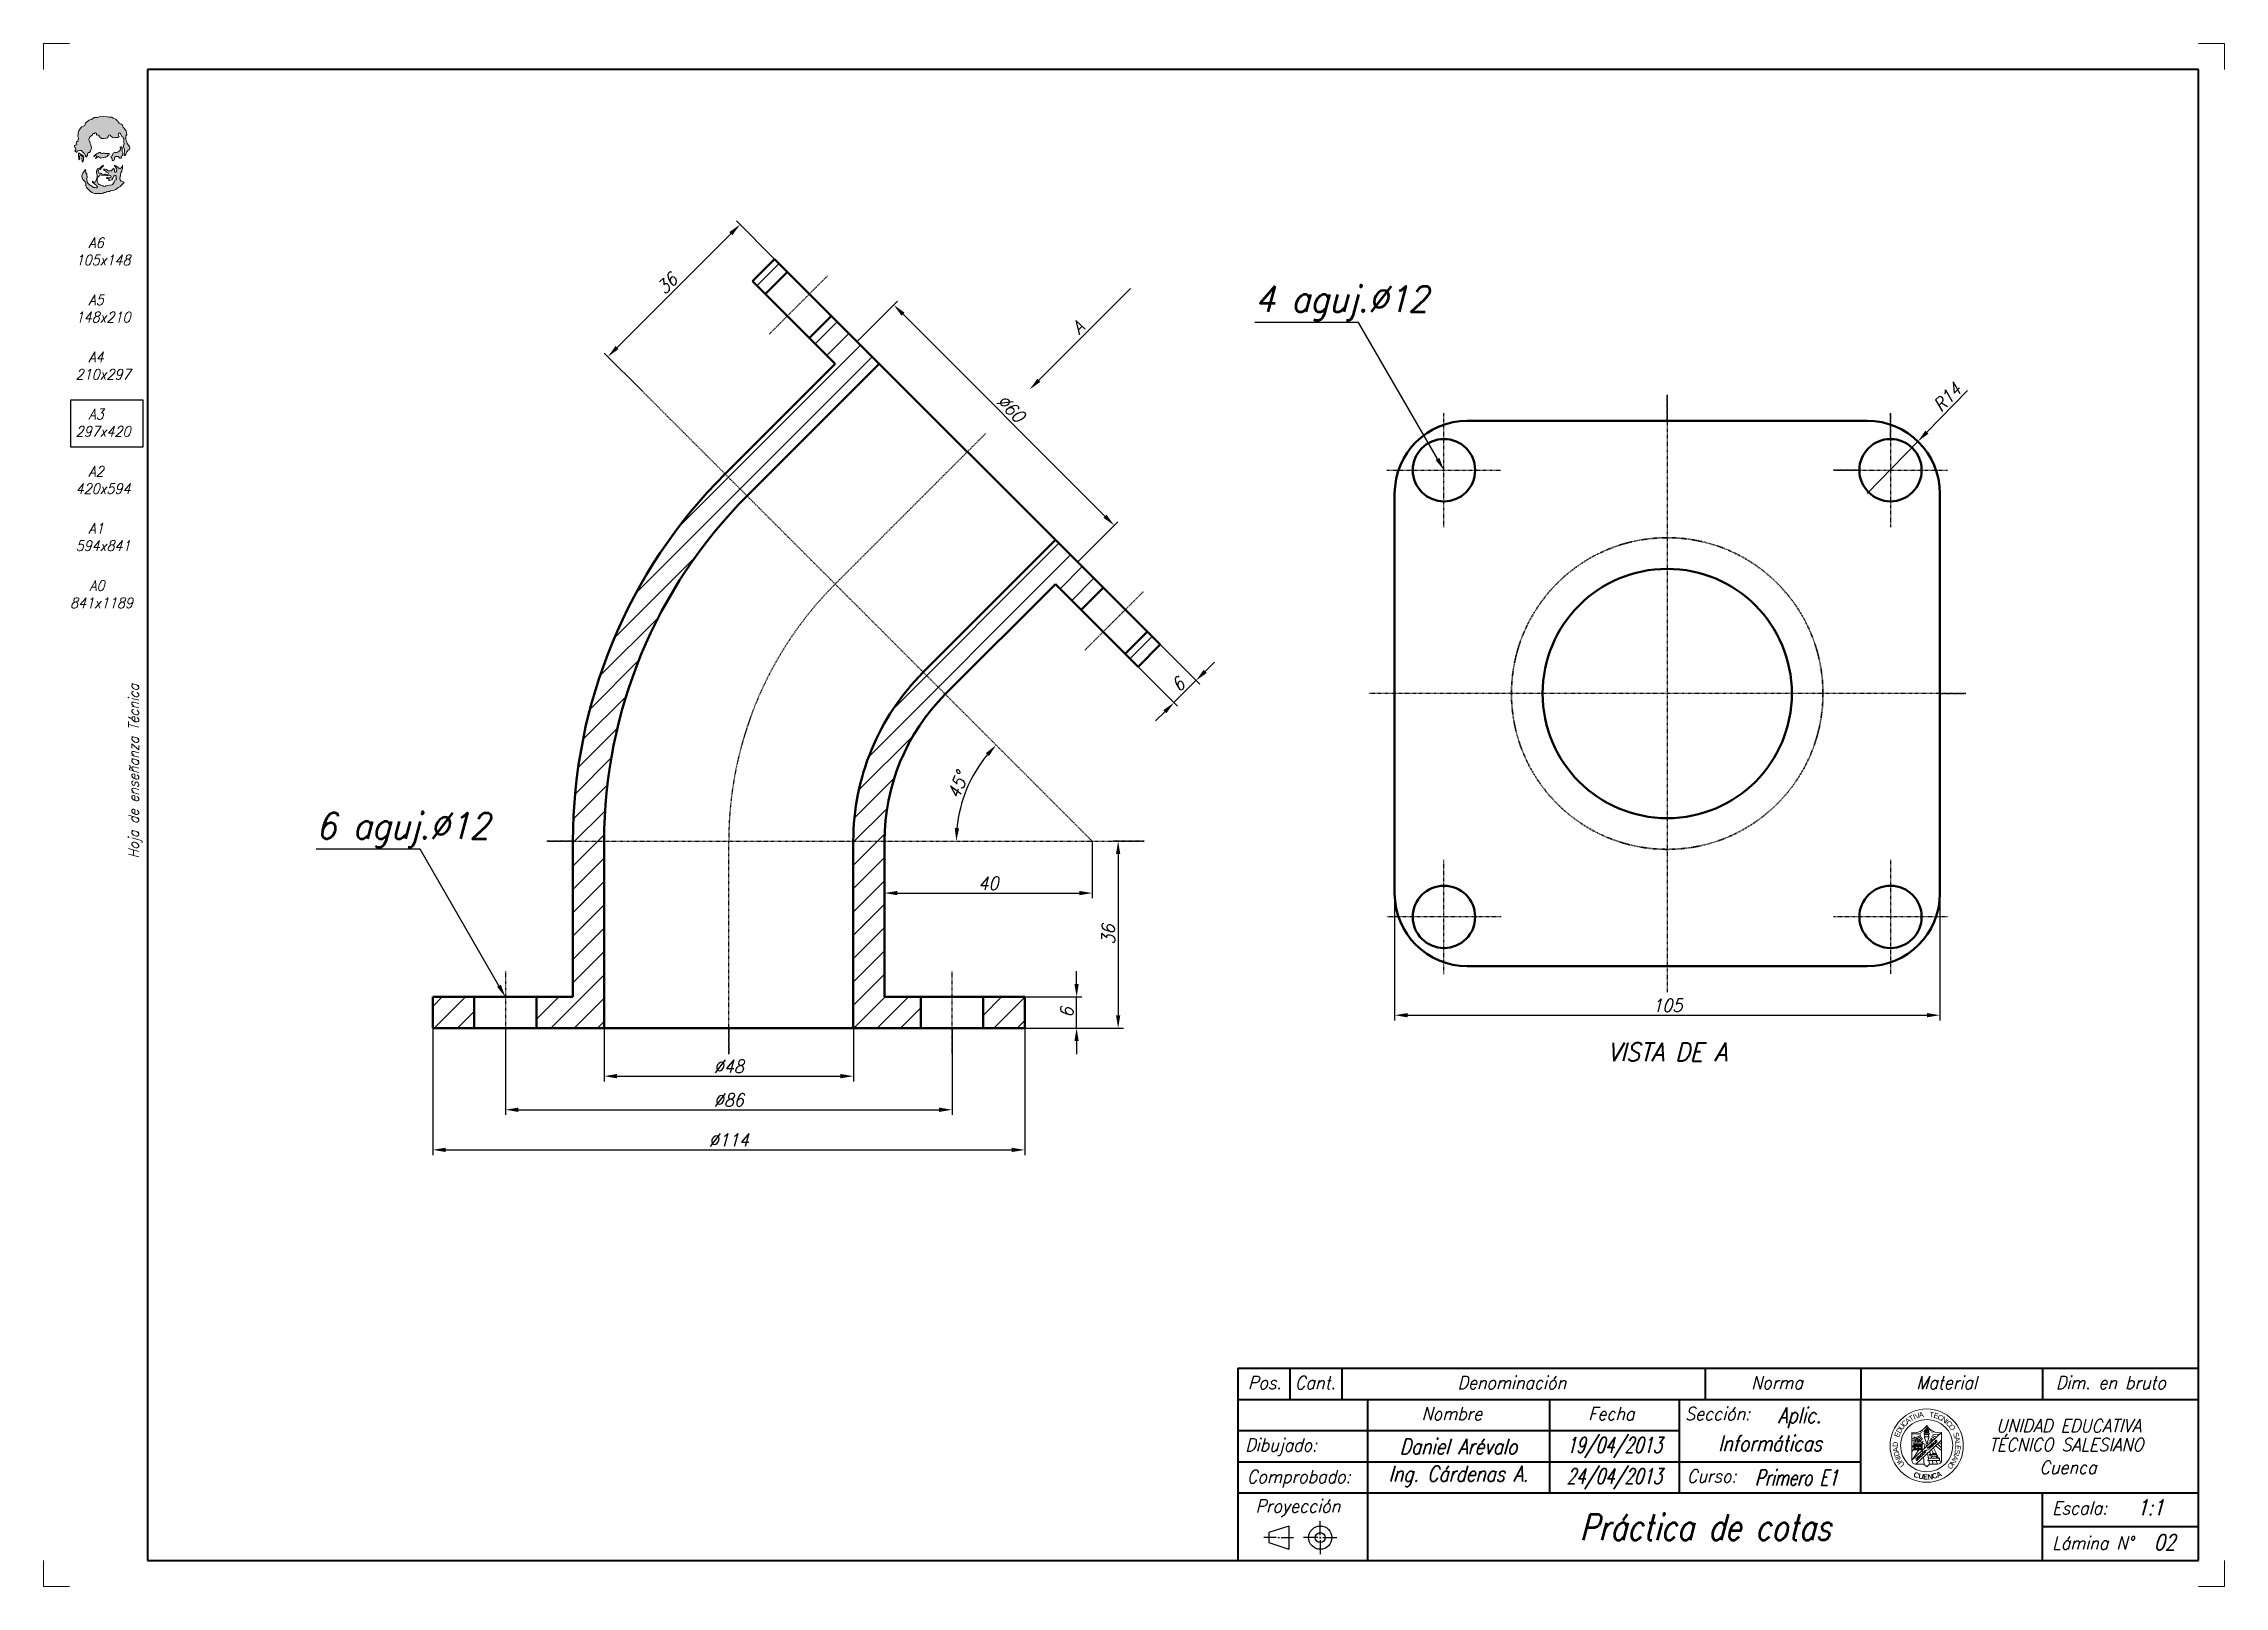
# Model space of a CAD drawing. Header units: millimetres. Extents: x 152 to 572, y 30 to 327.
import ezdxf
from ezdxf.enums import TextEntityAlignment as Align

# ---------------------------------------------------------------- set-up
doc = ezdxf.new("R2010")
doc.units = ezdxf.units.MM
doc.header["$LTSCALE"] = 0.0055
doc.linetypes.add('CENTER2', pattern=[28.575, 19.05, -3.175, 3.175, -3.175])
doc.linetypes.add('DASHED2', pattern=[9.525, 6.35, -3.175])
for name, color, linetype, lineweight in [('CONTINUA FINA', 7, 'Continuous', 25), ('CONTINUA GRUESA', 7, 'Continuous', 50), ('COTAS', 7, 'Continuous', 25), ('LAMINA 2', 7, 'Continuous', 25), ('LAMINA 3', 7, 'Continuous', 40), ('LAMINA 4', 7, 'Continuous', 13), ('LAMINA 5', 7, 'Continuous', 25), ('LINEA DE EJES', 7, 'CENTER2', 25), ('LINEA DE TRAZO', 7, 'DASHED2', 35)]:
    doc.layers.add(name, color=color, linetype=linetype, lineweight=lineweight)
doc.layers.add('LAMINA 1', color=7, linetype='Continuous')
doc.styles.add('Romans', font='Romans.shx')
doc.styles.add('Rotulación', font='romans.shx', dxfattribs={"oblique": 15, "height": 2.5})
doc.styles.add('tecnica 2.5', font='romans.shx', dxfattribs={"width": 0.9, "oblique": 15, "height": 2.5})
doc.styles.add('tecnica 3.5', font='romans.shx', dxfattribs={"width": 0.9, "oblique": 15, "height": 3.5})
doc.styles.add('TECNICA 5', font='romans.shx', dxfattribs={"width": 0.9, "oblique": 15, "height": 5})
doc.dimstyles.new('COTAS 2.5', dxfattribs={"dimtxt": 2.5, "dimasz": 2.5, "dimexe": 1, "dimexo": 0, "dimtad": 1, "dimtxsty": 'tecnica 2.5', "dimcen": 2.5, "dimclrd": 256, "dimclre": 256, "dimclrt": 256, "dimadec": 0, "dimazin": 0, "dimtfac": 1, "dimtmove": 0, "dimatfit": 3, "dimfxl": 1, "dimlwd": -1, "dimlwe": -1, "dimarcsym": 0})

msp = doc.modelspace()

# ---------------------------------------------------------------- texts
at = {"layer": 'COTAS', "style": 'TECNICA 5', "oblique": 15, "width": 0.9}
for s, p in [('4 aguj.%%C12', (385.36, 275.405)), ('6 aguj.%%C12', (204.609, 173.982))]:
    msp.add_text(s, height=5, dxfattribs=at).set_placement(p)
at = {"layer": 'COTAS', "char_height": 2.5, "attachment_point": 5, "style": 'tecnica 2.5'}
for s, insert, rotation in [('A', (351.281, 272.419), 45), ('%%C60', (338.376, 256.863), 315)]:
    msp.add_mtext(s, dxfattribs=dict(at, insert=insert, rotation=rotation))
at = {"layer": 'COTAS', "insert": (464.788, 132.951), "char_height": 3.5, "attachment_point": 5, "style": 'tecnica 3.5'}
msp.add_mtext_dynamic_manual_height_columns('VISTA DE A', width=86, gutter_width=17.5, heights=[0], dxfattribs=at)

# ---------------------------------------------------------------- blocks, each defined once
blk = doc.blocks.new('*U3')
at = {"layer": 'CONTINUA GRUESA'}
blk.add_circle((0, 0), 6, dxfattribs=at)
blk = doc.blocks.new('*U4')
at = {"layer": 'CONTINUA GRUESA', "color": 0, "linetype": 'ByBlock', "lineweight": -2, "transparency": 16777216}
blk.add_blockref('*U3', (421.79, 244.95), dxfattribs=at)
for p, rotation in [((507.79, 244.95), 270), ((421.79, 158.95), 89.99999999999999), ((507.79, 158.95), 180)]:
    blk.add_blockref('*U3', p, dxfattribs=dict(at, rotation=rotation))
blk = doc.blocks.new('*D6')
at = {"layer": 'COTAS', "transparency": 16777216}
for p, q in [((260.04, 137.53), (260.04, 127.29)), ((308.04, 137.53), (308.04, 127.29)), ((262.54, 128.29), (305.54, 128.29))]:
    blk.add_line(p, q, dxfattribs=at)
for points in [[(262.54, 128.71), (262.54, 127.87), (260.04, 128.29)], [(305.54, 128.71), (305.54, 127.87), (308.04, 128.29)]]:
    blk.add_solid(points, dxfattribs=at)
at = {"layer": 'Defpoints', "color": 0, "transparency": 16777216}
for p in [(260.04, 137.53), (308.04, 137.53), (308.04, 128.29)]:
    blk.add_point(p, dxfattribs=at)
at = {"layer": 'COTAS', "transparency": 16777216, "insert": (284.04, 130.16), "char_height": 2.5, "attachment_point": 5, "style": 'tecnica 2.5'}
blk.add_mtext('%%C48', dxfattribs=at)
blk = doc.blocks.new('*D7')
at = {"layer": 'COTAS', "transparency": 16777216}
for p, q in [((241.04, 137.53), (241.04, 120.82)), ((327.04, 137.53), (327.04, 120.82)), ((243.54, 121.82), (324.54, 121.82))]:
    blk.add_line(p, q, dxfattribs=at)
for points in [[(243.54, 122.24), (243.54, 121.4), (241.04, 121.82)], [(324.54, 122.24), (324.54, 121.4), (327.04, 121.82)]]:
    blk.add_solid(points, dxfattribs=at)
at = {"layer": 'Defpoints', "color": 0, "transparency": 16777216}
for p in [(241.04, 137.53), (327.04, 137.53), (327.04, 121.82)]:
    blk.add_point(p, dxfattribs=at)
at = {"layer": 'COTAS', "transparency": 16777216, "insert": (284.04, 123.7), "char_height": 2.5, "attachment_point": 5, "style": 'tecnica 2.5'}
blk.add_mtext('%%C86', dxfattribs=at)
blk = doc.blocks.new('*D8')
at = {"layer": 'COTAS', "transparency": 16777216}
for p, q in [((227.04, 137.53), (227.04, 113.1)), ((341.04, 137.53), (341.04, 113.1)), ((229.54, 114.1), (338.54, 114.1))]:
    blk.add_line(p, q, dxfattribs=at)
for points in [[(229.54, 114.51), (229.54, 113.68), (227.04, 114.1)], [(338.54, 114.51), (338.54, 113.68), (341.04, 114.1)]]:
    blk.add_solid(points, dxfattribs=at)
at = {"layer": 'Defpoints', "color": 0, "transparency": 16777216}
for p in [(227.04, 137.53), (341.04, 137.53), (341.04, 114.1)]:
    blk.add_point(p, dxfattribs=at)
at = {"layer": 'COTAS', "transparency": 16777216, "insert": (284.04, 115.97), "char_height": 2.5, "attachment_point": 5, "style": 'tecnica 2.5'}
blk.add_mtext('%%C114', dxfattribs=at)
blk = doc.blocks.new('*D9')
at = {"layer": 'COTAS', "transparency": 16777216}
for p, q in [((351.04, 146.03), (351.04, 148.53)), ((341.04, 143.53), (352.04, 143.53)), ((351.04, 137.53), (351.04, 143.53)), ((341.04, 137.53), (352.04, 137.53)), ((351.04, 135.03), (351.04, 132.53))]:
    blk.add_line(p, q, dxfattribs=at)
for points in [[(350.62, 146.03), (351.45, 146.03), (351.04, 143.53)], [(350.62, 135.03), (351.45, 135.03), (351.04, 137.53)]]:
    blk.add_solid(points, dxfattribs=at)
at = {"layer": 'Defpoints', "color": 0, "transparency": 16777216}
for p in [(341.04, 143.53), (351.04, 143.53), (341.04, 137.53)]:
    blk.add_point(p, dxfattribs=at)
at = {"layer": 'COTAS', "transparency": 16777216, "insert": (349.16, 140.53), "char_height": 2.5, "attachment_point": 5, "rotation": 90, "style": 'tecnica 2.5'}
blk.add_mtext('6', dxfattribs=at)
blk = doc.blocks.new('*U10')
at = {"layer": 'LINEA DE EJES'}
for p, q in [((0, 11), (0, -11)), ((-11, 0), (11, 0))]:
    blk.add_line(p, q, dxfattribs=at)
blk = doc.blocks.new('*U11')
at = {"layer": 'LINEA DE EJES', "color": 0, "linetype": 'ByBlock', "lineweight": -2, "transparency": 16777216}
for p, rotation in [((421.79, 244.95), 90.00000000000001), ((421.79, 158.95), 180), ((507.79, 158.95), 270)]:
    blk.add_blockref('*U10', p, dxfattribs=dict(at, rotation=rotation))
blk.add_blockref('*U10', (507.79, 244.95), dxfattribs=at)
blk = doc.blocks.new('*D12')
at = {"layer": 'COTAS', "transparency": 16777216}
for p, q in [((314.04, 173.53), (314.04, 162.53)), ((354.04, 173.53), (354.04, 162.53)), ((316.54, 163.53), (351.54, 163.53))]:
    blk.add_line(p, q, dxfattribs=at)
for points in [[(316.54, 163.95), (316.54, 163.12), (314.04, 163.53)], [(351.54, 163.95), (351.54, 163.12), (354.04, 163.53)]]:
    blk.add_solid(points, dxfattribs=at)
at = {"layer": 'Defpoints', "color": 0, "transparency": 16777216}
for p in [(314.04, 173.53), (354.04, 173.53), (354.04, 163.53)]:
    blk.add_point(p, dxfattribs=at)
at = {"layer": 'COTAS', "transparency": 16777216, "insert": (334.04, 165.41), "char_height": 2.5, "attachment_point": 5, "style": 'tecnica 2.5'}
blk.add_mtext('40', dxfattribs=at)
blk = doc.blocks.new('*D13')
at = {"layer": 'COTAS', "transparency": 16777216}
for p, q in [((359.04, 173.53), (358.04, 173.53)), ((359.04, 171.03), (359.04, 140.03)), ((341.04, 137.53), (360.04, 137.53))]:
    blk.add_line(p, q, dxfattribs=at)
for points in [[(358.62, 171.03), (359.45, 171.03), (359.04, 173.53)], [(358.62, 140.03), (359.45, 140.03), (359.04, 137.53)]]:
    blk.add_solid(points, dxfattribs=at)
at = {"layer": 'Defpoints', "color": 0, "transparency": 16777216}
for p in [(359.04, 173.53), (341.04, 137.53), (359.04, 137.53)]:
    blk.add_point(p, dxfattribs=at)
at = {"layer": 'COTAS', "transparency": 16777216, "insert": (357.16, 155.53), "char_height": 2.5, "attachment_point": 5, "rotation": 90, "style": 'tecnica 2.5'}
blk.add_mtext('36', dxfattribs=at)
blk = doc.blocks.new('*D14')
at = {"layer": 'COTAS', "transparency": 16777216}
blk.add_arc((354.04, 173.53), 26.17, 140.4764, 174.5236, dxfattribs=at)
for points in [[(333.55, 190.46), (334.16, 189.9), (335.53, 192.03)], [(328.41, 176.01), (327.57, 176.05), (327.87, 173.53)]]:
    blk.add_solid(points, dxfattribs=at)
at = {"layer": 'Defpoints', "color": 0, "transparency": 16777216}
for p in [(283.33, 244.24), (331.38, 186.61), (249.04, 173.53), (354.04, 173.53), (364.04, 173.53)]:
    blk.add_point(p, dxfattribs=at)
at = {"layer": 'COTAS', "transparency": 16777216, "insert": (328.13, 184.26), "char_height": 2.5, "attachment_point": 5, "rotation": 67.5, "style": 'tecnica 2.5'}
blk.add_mtext('45°', dxfattribs=at)
blk = doc.blocks.new('*D15')
at = {"layer": 'COTAS', "transparency": 16777216}
for p, q in [((284.46, 290.48), (262.54, 268.56)), ((292.87, 285.6), (285.52, 292.96)), ((267.42, 260.15), (260.06, 267.5))]:
    blk.add_line(p, q, dxfattribs=at)
for points in [[(284.16, 290.78), (284.75, 290.19), (286.23, 292.25)], [(262.24, 268.86), (262.83, 268.27), (260.77, 266.79)]]:
    blk.add_solid(points, dxfattribs=at)
at = {"layer": 'Defpoints', "color": 0, "transparency": 16777216}
for p in [(292.87, 285.6), (260.77, 266.79), (267.42, 260.15)]:
    blk.add_point(p, dxfattribs=at)
at = {"layer": 'COTAS', "transparency": 16777216, "insert": (272.17, 280.85), "char_height": 2.5, "attachment_point": 5, "rotation": 45, "style": 'tecnica 2.5'}
blk.add_mtext('36', dxfattribs=at)
blk = doc.blocks.new('*D16')
at = {"layer": 'COTAS', "transparency": 16777216}
for p, q in [((367.12, 211.36), (374.74, 203.74)), ((362.88, 207.12), (370.5, 199.49)), ((375.8, 206.21), (377.57, 207.98)), ((374.03, 204.44), (369.79, 200.2)), ((368.02, 198.43), (366.25, 196.67))]:
    blk.add_line(p, q, dxfattribs=at)
for points in [[(375.51, 206.51), (376.1, 205.92), (374.03, 204.44)], [(367.73, 198.73), (368.32, 198.14), (369.79, 200.2)]]:
    blk.add_solid(points, dxfattribs=at)
at = {"layer": 'Defpoints', "color": 0, "transparency": 16777216}
for p in [(367.12, 211.36), (362.88, 207.12), (369.79, 200.2)]:
    blk.add_point(p, dxfattribs=at)
at = {"layer": 'COTAS', "transparency": 16777216, "insert": (370.59, 203.65), "char_height": 2.5, "attachment_point": 5, "rotation": 45, "style": 'tecnica 2.5'}
blk.add_mtext('6', dxfattribs=at)
blk = doc.blocks.new('*D17')
at = {"layer": 'COTAS'}
for p, q in [((412.29, 163.45), (412.29, 139.02)), ((517.29, 163.45), (517.29, 139.02)), ((414.79, 140.02), (514.79, 140.02))]:
    blk.add_line(p, q, dxfattribs=at)
for points in [[(414.79, 140.44), (414.79, 139.61), (412.29, 140.02)], [(514.79, 140.44), (514.79, 139.61), (517.29, 140.02)]]:
    blk.add_solid(points, dxfattribs=at)
at = {"layer": 'Defpoints', "color": 0}
for p in [(412.29, 163.45), (517.29, 163.45), (517.29, 140.02)]:
    blk.add_point(p, dxfattribs=at)
at = {"layer": 'COTAS', "insert": (464.79, 141.9), "char_height": 2.5, "attachment_point": 5, "style": 'tecnica 2.5'}
blk.add_mtext('105', dxfattribs=at)
blk = doc.blocks.new('*D18')
at = {"layer": 'COTAS'}
for p, q in [((522.61, 260.28), (514.8, 252.27)), ((503.29, 240.45), (513.06, 250.48))]:
    blk.add_line(p, q, dxfattribs=at)
blk.add_solid([(514.5, 252.56), (515.1, 251.98), (513.06, 250.48)], dxfattribs=at)
at = {"layer": 'Defpoints', "color": 0}
for p in [(513.06, 250.48), (503.29, 240.45)]:
    blk.add_point(p, dxfattribs=at)
at = {"layer": 'COTAS', "insert": (518.69, 258.95), "char_height": 2.5, "attachment_point": 5, "rotation": 45.75, "style": 'tecnica 2.5'}
blk.add_mtext('R14', dxfattribs=at)
blk = doc.blocks.new('FORMATO_A3_UETS_V2007')
at = {"layer": 'LAMINA 4'}
h = blk.add_hatch(color=256, dxfattribs=at)
h.paths.add_polyline_path([(-194.66, 280.85), (-194.75, 281.1), (-194.8, 281.29), (-194.85, 281.39), (-195.04, 281.48), (-195.43, 281.68), (-195.53, 281.78), (-195.63, 281.97), (-195.73, 282.12), (-195.87, 282.16), (-195.97, 282.36), (-196.11, 282.46), (-196.31, 282.55), (-196.6, 282.65), (-196.89, 282.82), (-197.47, 282.84), (-197.67, 282.89), (-198.54, 282.94), (-199.32, 282.89), (-199.71, 282.77), (-200.29, 282.75), (-200.78, 282.41), (-201.27, 282.26), (-201.85, 281.78), (-201.95, 281.68), (-201.99, 281.48), (-202.04, 281.24), (-202.33, 281.14), (-202.63, 281), (-202.92, 280.71), (-203.21, 280.22), (-203.31, 280.03), (-203.33, 279.73), (-203.38, 279.15), (-203.31, 278.86), (-203.4, 278.18), (-203.65, 278.13), (-203.7, 277.89), (-203.6, 277.6), (-203.7, 277.5), (-203.89, 277.45), (-203.99, 277.4), (-204.04, 277.3), (-204.04, 277.21), (-203.99, 277.01), (-203.89, 276.92), (-203.79, 276.62), (-203.79, 276.53), (-203.89, 276.48), (-203.99, 276.45), (-203.99, 276.33), (-203.62, 276.06), (-203.5, 276.3), (-203.45, 276.33), (-203.36, 276.38), (-202.92, 276.45), (-202.72, 276.41), (-202.65, 276.33), (-202.63, 276.24), (-202.48, 276.19), (-202.24, 275.89), (-202.14, 275.85), (-202.07, 275.64), (-202, 275.51), (-201.85, 275.36), (-201.85, 275.19), (-201.75, 275.17), (-201.65, 275.36), (-201.56, 275.46), (-201.56, 275.75), (-201.41, 276.04), (-201.36, 276.04), (-201.27, 276.02), (-201.17, 276.02), (-200.97, 276.33), (-200.88, 276.53), (-200.78, 276.82), (-200.78, 277.01), (-200.83, 277.21), (-200.93, 277.5), (-201.02, 277.79), (-201.07, 278.08), (-201.17, 278.18), (-201.24, 278.37), (-201.27, 278.47), (-201.22, 278.76), (-201.07, 279.05), (-200.97, 279.15), (-200.78, 279.3), (-200.68, 279.3), (-200.56, 279.44), (-200.56, 279.54), (-200.39, 279.69), (-200.29, 279.73), (-200.1, 279.81), (-200, 279.83), (-199.81, 279.73), (-199.81, 279.54), (-199.83, 279.39), (-199.61, 279.44), (-199.42, 279.35), (-199.32, 279.25), (-199.32, 279.1), (-198.84, 278.76), (-198.35, 278.71), (-197.86, 278.81), (-197.77, 278.86), (-197.57, 279.03), (-197.52, 279.25), (-197.47, 279.35), (-197.33, 279.44), (-197.18, 279.35), (-196.99, 279.15), (-196.7, 278.96), (-196.5, 278.88), (-196.41, 278.86), (-196.11, 278.91), (-195.73, 278.96), (-195.53, 279.05), (-195.48, 279.15), (-195.53, 279.25), (-195.65, 279.49), (-195.58, 279.73), (-195.39, 279.83), (-195.19, 279.73), (-195.14, 279.44), (-195, 279.39), (-194.95, 279.15), (-194.75, 279.05), (-194.66, 278.86), (-194.56, 278.76), (-194.56, 277.98), (-194.49, 277.79), (-194.46, 277.69), (-194.53, 277.5), (-194.61, 277.3), (-194.61, 277.11), (-194.46, 276.82), (-194.41, 276.43), (-194.46, 275.55), (-194.44, 275.46), (-194.36, 275.46), (-194.27, 275.55), (-194.17, 275.75), (-193.98, 276.14), (-193.88, 276.24), (-193.81, 276.33), (-193.78, 276.5), (-193.68, 276.53), (-193.49, 276.53), (-193.39, 276.82), (-193.49, 277.21), (-193.93, 277.79), (-194.02, 278.28), (-194.24, 278.67), (-194.17, 278.76), (-194.17, 279.25), (-193.98, 279.44), (-194.07, 280.22), (-194.27, 280.41), (-194.46, 280.71)])
h.paths.add_polyline_path([(-202.29, 275.12), (-202.26, 275.2), (-202.34, 275.37), (-202.43, 275.41), (-202.53, 275.48), (-202.63, 275.6), (-202.72, 275.63), (-202.82, 275.7), (-202.92, 275.75), (-203.02, 275.8), (-203.04, 275.86), (-203.11, 275.89), (-203.21, 275.89, 0.414214), (-203.31, 275.8), (-203.31, 275.21), (-203.23, 275.02), (-203.23, 274.73), (-203.21, 274.63), (-203.11, 274.73), (-203.04, 274.83), (-203.02, 274.92), (-203.02, 275.02), (-203.06, 275.21), (-203.04, 275.26), (-203.03, 275.36), (-203.04, 275.41), (-202.96, 275.51), (-202.77, 275.51), (-202.63, 275.31), (-202.53, 275.21), (-202.61, 274.95), (-202.64, 274.78), (-202.63, 274.73), (-202.58, 274.63), (-202.58, 274.34), (-202.43, 274.19), (-202.43, 274.44), (-202.33, 274.53), (-202.33, 274.73), (-202.29, 274.83)])
h.paths.add_polyline_path([(-197.67, 275.55), (-197.47, 275.55), (-197.38, 275.65), (-197.38, 275.8, 0.414214), (-197.43, 275.85), (-197.67, 275.85), (-197.86, 275.82), (-198.06, 275.85), (-198.25, 275.94), (-198.54, 275.92), (-198.79, 275.85), (-198.98, 275.94), (-199.13, 276.02), (-199.22, 276.04), (-199.32, 276.02), (-199.42, 275.97), (-199.52, 275.94), (-199.71, 275.85), (-199.86, 275.7), (-200.17, 275.46), (-200.34, 275.36), (-200.29, 275.26), (-200.13, 275.41, -1.086319), (-199.9, 275.1), (-200.1, 274.97), (-199.9, 274.95), (-199.81, 275), (-199.51, 275.23, -0.461268), (-199.29, 275.19), (-199.22, 275.07), (-199.13, 275), (-199.03, 274.97), (-198.84, 275.02), (-198.54, 275.07), (-198.35, 275.12), (-198.16, 275.07), (-198.06, 275.12), (-197.96, 275.21), (-197.77, 275.24), (-197.67, 275.26)])
h.paths.add_polyline_path([(-194.75, 275.85), (-194.75, 275.94), (-194.85, 276.14), (-194.9, 276.28), (-194.85, 276.53), (-194.87, 276.72), (-194.85, 276.92), (-195.04, 277.11), (-195.14, 277.11), (-195.24, 277.04), (-195.24, 276.96), (-195.14, 276.82), (-195.24, 276.48), (-195.43, 276.28), (-195.63, 276.14), (-195.92, 276.04), (-196.11, 276.02), (-196.31, 276.04), (-196.5, 275.99), (-196.6, 275.94), (-196.7, 275.75), (-196.79, 275.41), (-196.99, 275.36), (-197.06, 275.21), (-196.99, 275.07), (-196.84, 274.97), (-196.79, 274.78), (-196.82, 274.58), (-196.75, 274.49), (-196.6, 274.44), (-196.5, 274.49), (-196.36, 274.78), (-196.38, 274.97), (-196.31, 275.17), (-196.21, 275.26), (-195.63, 275.26), (-195.31, 274.95), (-195.04, 274.97), (-195.02, 275.07), (-195.04, 275.26), (-194.95, 275.36), (-194.85, 275.46), (-194.83, 275.55)])
h.paths.add_polyline_path([(-195.14, 272.15), (-194.95, 272.44), (-194.92, 272.64), (-194.85, 272.74), (-194.83, 272.93), (-194.8, 273.22), (-194.8, 273.61), (-194.95, 273.22), (-195.14, 273.03), (-195.29, 272.88), (-195.53, 273.03), (-195.92, 273.37), (-196.11, 273.46), (-196.21, 273.51), (-196.41, 273.51), (-196.26, 273.42), (-196.02, 273.03), (-195.92, 272.83), (-195.9, 272.64), (-195.94, 272.44, -1), (-196.38, 272.44), (-196.36, 272.71, 0.137555), (-196.37, 272.76), (-196.38, 272.78), (-196.41, 272.87, 0.593772), (-196.62, 272.91), (-196.79, 272.69), (-196.94, 272.54), (-197.28, 272.49), (-197.57, 272.54), (-197.86, 272.74), (-198.16, 272.81), (-198.45, 272.83), (-198.35, 272.64), (-198.25, 272.59), (-198.06, 272.54), (-197.91, 272.25), (-197.84, 272.23), (-197.71, 272.19, -1.19544), (-197.9, 271.76), (-198.06, 271.86), (-198.35, 271.81), (-198.74, 271.86), (-198.93, 272.01), (-199.03, 272.06), (-199.32, 272.06, -0.414214), (-199.52, 272.25), (-199.52, 272.44, -0.302776), (-199.4, 272.62), (-199.13, 272.74), (-198.64, 273.32), (-198.45, 273.42), (-198.45, 273.51), (-198.59, 273.51), (-198.81, 273.42), (-199.18, 273.05), (-199.52, 272.93), (-199.71, 272.74), (-199.78, 272.64), (-199.81, 272.44), (-199.81, 272.15), (-199.76, 271.96), (-199.66, 271.67), (-199.71, 271.28), (-199.9, 270.69), (-199.95, 270.6), (-200.01, 270.43, -0.314197), (-200.2, 270.31), (-200.39, 270.35), (-200.59, 270.5), (-200.59, 270.31), (-200, 269.82), (-199.81, 269.77), (-199.73, 269.58), (-199.61, 269.43), (-199.71, 269.24), (-199.9, 269.24), (-200.1, 269.33), (-200.39, 269.33), (-200.88, 269.72), (-201.07, 269.77), (-201.56, 270.21), (-201.75, 271.08), (-201.61, 271.18), (-201.56, 271.28), (-201.61, 271.38), (-201.65, 271.57), (-201.7, 272.01), (-201.85, 272.01), (-201.9, 272.25), (-201.9, 272.44), (-201.95, 272.54), (-201.95, 272.74), (-202.19, 272.44), (-202.43, 272.06), (-202.58, 271.76), (-202.63, 271.47), (-202.6, 271.18), (-202.53, 270.99), (-202.33, 270.69), (-202.14, 270.5), (-201.95, 270.31), (-201.87, 270.21), (-201.87, 269.72), (-201.85, 269.53), (-201.75, 269.33), (-201.46, 269.04), (-200.97, 268.56), (-200.68, 268.36), (-200.49, 268.26), (-200.2, 268.17), (-198.74, 268.17), (-198.54, 268.22), (-198.35, 268.31), (-198.25, 268.31), (-198.06, 268.36), (-197.86, 268.46), (-197.57, 268.51), (-197.28, 268.56), (-197.09, 268.65), (-196.6, 268.75), (-196.41, 268.8), (-196.11, 268.95), (-195.73, 269.24), (-195.34, 269.43), (-195.04, 269.72), (-194.56, 270.21), (-194.51, 270.31), (-194.85, 270.45), (-195.04, 270.5), (-195.14, 270.6), (-195.24, 270.79), (-195.34, 270.99), (-195.34, 271.18), (-195.24, 271.28), (-195.24, 271.47), (-195.19, 271.57), (-195.19, 271.86)])
h.paths.add_polyline_path([(-196.05, 271.26), (-196.11, 271.13), (-195.97, 270.94), (-196.02, 270.79), (-196.26, 270.65), (-196.41, 270.31), (-196.65, 269.95, -0.247734), (-196.89, 269.82), (-197.77, 269.72), (-198.06, 269.63, -1), (-198.45, 269.63), (-198.64, 269.63), (-199.03, 269.77), (-199.13, 269.89), (-199.32, 269.89), (-199.52, 270.01), (-199.71, 270.4), (-199.66, 270.79), (-199.71, 271.08), (-199.52, 271.33), (-199.27, 271.47), (-199.22, 271.67), (-199.03, 271.72), (-198.64, 271.62), (-198.25, 271.67), (-198.06, 271.67), (-197.77, 271.57), (-197.57, 271.62), (-197.38, 271.67), (-197.23, 271.62, -1), (-197.23, 271.18), (-197.77, 271.23), (-197.91, 271.08), (-197.84, 271.06), (-197.77, 271.05), (-197.7, 271.06), (-197.63, 271.08, -1.15301), (-197.57, 270.69), (-197.38, 270.65), (-197.09, 270.69), (-196.79, 270.79), (-196.75, 270.94), (-196.79, 271.03), (-196.6, 271.18), (-196.49, 271.47, -1.055127)], flags=16)
h = blk.add_hatch(color=256, dxfattribs=at)
edge = h.paths.add_edge_path()
edge.add_line((152.67, 29.47), (152.67, 29.95))
edge.add_spline(control_points=[(152.67, 29.95), (152.64, 29.97), (152.61, 29.98), (152.57, 29.98), (152.57, 29.97), (152.52, 29.91), (152.51, 29.78), (152.56, 29.54), (152.24, 29.57), (152.38, 29.81), (152.38, 30.03), (152.58, 30.01), (152.58, 30.22), (152.65, 30.22), (152.67, 30.22)], knot_values=[1.721695, 1.721695, 1.721695, 1.721695, 1.781328, 1.796495, 1.796495, 1.796495, 1.967574, 2.083001, 2.203029, 2.390504, 2.519572, 2.588256, 2.740531, 2.785841, 2.785841, 2.785841, 2.785841], degree=3, periodic=0)
edge.add_line((152.67, 30.22), (152.67, 30.52))
edge.add_spline(control_points=[(152.67, 30.52), (152.61, 30.56), (152.5, 30.58), (152.61, 30.1), (152.06, 30.01), (152.2, 29.67), (152.27, 29.47)], knot_values=[0, 0, 0, 0, 0.15117, 0.410637, 0.670845, 1.034622, 1.034622, 1.034622, 1.034622], degree=3, periodic=0)
edge.add_line((152.27, 29.47), (152.67, 29.47))
edge = h.paths.add_edge_path()
edge.add_spline(control_points=[(152.88, 29.47), (152.96, 29.57), (153.11, 29.75), (153.06, 30.1), (152.78, 30.44), (152.67, 30.52)], knot_values=[1.034622, 1.034622, 1.034622, 1.034622, 1.282096, 1.515404, 1.835758, 1.835758, 1.835758, 1.835758], degree=3, periodic=0)
edge.add_line((152.67, 30.52), (152.67, 30.22))
edge.add_spline(control_points=[(152.67, 30.22), (152.7, 30.21), (152.92, 30.03), (153.01, 29.61), (152.68, 29.65), (152.75, 29.82), (152.69, 29.92), (152.67, 29.95)], knot_values=[0.989346, 0.989346, 0.989346, 0.989346, 1.079188, 1.435928, 1.50931, 1.649046, 1.721695, 1.721695, 1.721695, 1.721695], degree=3, periodic=0)
edge.add_line((152.67, 29.95), (152.67, 29.47))
edge.add_line((152.67, 29.47), (152.88, 29.47))
for points in [[(150.34, 27.44), (150.28, 27.44), (150.28, 27.1), (150.34, 27.1)], [(150.34, 27.1), (150.28, 27.1), (150.28, 26.32), (150.34, 26.32)]]:
    blk.add_hatch(color=256, dxfattribs=at).paths.add_polyline_path(points)
h = blk.add_hatch(color=256, dxfattribs=at)
h.paths.add_polyline_path([(150.87, 26.33), (151.01, 26.33, 1), (150.43, 26.33), (150.57, 26.33, -1)])
h.paths.add_polyline_path([(151.45, 26.33), (151.59, 26.33, 1), (151.01, 26.33), (151.15, 26.33, -1)])
at = {"layer": 'LAMINA 2', "color": 7}
for p, q in [((-190.85, 228.39), (-204.85, 228.39)), ((-204.85, 228.39), (-204.85, 219.39)), ((-190.85, 219.39), (-190.85, 228.39)), ((-204.85, 219.39), (-190.85, 219.39))]:
    blk.add_line(p, q, dxfattribs=at)
at = {"layer": 'LAMINA 2'}
for p, q in [((152.67, 27.1), (152.67, 27.1)), ((27.39, 9.38), (24.99, 9.38)), ((27.71, 9.38), (28.03, 9.38)), ((28.35, 9.38), (30.75, 9.38)), ((35.39, 9.38), (32.67, 9.38)), ((35.71, 9.38), (36.03, 9.38)), ((35.87, 9.86), (35.87, 12.58)), ((35.87, 9.22), (35.87, 9.54)), ((35.87, 8.9), (35.87, 6.18)), ((36.35, 9.38), (39.07, 9.38))]:
    blk.add_line(p, q, dxfattribs=at)
at = {"layer": 'LAMINA 3'}
for p, q in [((-190, 292), (-190, 5)), ((205, 292), (-190, 292)), ((205, 5), (205, 292)), ((20, 42), (205, 42)), ((20, 42), (20, 5)), ((30, 42), (30, 36)), ((40, 42), (40, 36)), ((110, 42), (110, 36)), ((140, 42), (140, 36)), ((175, 42), (175, 36)), ((20, 36), (205, 36)), ((45, 36), (45, 5)), ((80, 36), (80, 18)), ((105, 36), (105, 18)), ((140, 18), (140, 36)), ((20, 30), (105, 30)), ((20, 24), (140, 24)), ((20, 18), (205, 18)), ((175, 5), (175, 18)), ((175, 11.5), (205, 11.5)), ((-190, 5), (205, 5))]:
    blk.add_line(p, q, dxfattribs=at)
at = {"layer": 'LAMINA 4'}
for p, q in [((-205, 297), (-210, 297)), ((-210, 297), (-210, 292)), ((210, 297), (205, 297)), ((210, 292), (210, 297)), ((-201.99, 281.48), (-202.04, 281.24)), ((-201.95, 281.68), (-201.99, 281.48)), ((-201.85, 281.78), (-201.95, 281.68)), ((-201.27, 282.26), (-201.85, 281.78)), ((-200.78, 282.41), (-201.27, 282.26)), ((-200.29, 282.75), (-200.78, 282.41)), ((-199.71, 282.77), (-200.29, 282.75)), ((-199.32, 282.89), (-199.71, 282.77)), ((-198.54, 282.94), (-199.32, 282.89)), ((-197.67, 282.89), (-198.54, 282.94)), ((-197.47, 282.84), (-197.67, 282.89)), ((-196.89, 282.82), (-197.47, 282.84)), ((-196.6, 282.65), (-196.89, 282.82)), ((-196.31, 282.55), (-196.6, 282.65)), ((-196.11, 282.46), (-196.31, 282.55)), ((-195.97, 282.36), (-196.11, 282.46)), ((-195.87, 282.16), (-195.97, 282.36)), ((-195.73, 282.12), (-195.87, 282.16)), ((-195.63, 281.97), (-195.73, 282.12)), ((-195.53, 281.78), (-195.63, 281.97)), ((-195.43, 281.68), (-195.53, 281.78)), ((-195.04, 281.48), (-195.43, 281.68)), ((-194.85, 281.39), (-195.04, 281.48)), ((-203.99, 277.4), (-204.04, 277.3)), ((-204.04, 277.3), (-204.04, 277.21)), ((-204.04, 277.21), (-203.99, 277.01)), ((-203.89, 277.45), (-203.99, 277.4)), ((-203.7, 277.5), (-203.89, 277.45)), ((-203.65, 278.13), (-203.7, 277.89)), ((-203.7, 277.89), (-203.6, 277.6)), ((-203.6, 277.6), (-203.7, 277.5)), ((-203.4, 278.18), (-203.65, 278.13)), ((-203.31, 278.86), (-203.4, 278.18)), ((-203.33, 279.73), (-203.38, 279.15)), ((-203.38, 279.15), (-203.31, 278.86)), ((-203.31, 280.03), (-203.33, 279.73)), ((-203.21, 280.22), (-203.31, 280.03)), ((-202.92, 280.71), (-203.21, 280.22)), ((-202.63, 281), (-202.92, 280.71)), ((-202.33, 281.14), (-202.63, 281)), ((-202.04, 281.24), (-202.33, 281.14)), ((-201.27, 278.47), (-201.22, 278.76)), ((-201.24, 278.37), (-201.27, 278.47)), ((-201.17, 278.18), (-201.24, 278.37)), ((-201.22, 278.76), (-201.07, 279.05)), ((-201.07, 278.08), (-201.17, 278.18)), ((-201.07, 279.05), (-200.97, 279.15)), ((-201.02, 277.79), (-201.07, 278.08)), ((-200.93, 277.5), (-201.02, 277.79)), ((-200.97, 279.15), (-200.78, 279.3)), ((-200.83, 277.21), (-200.93, 277.5)), ((-200.78, 277.01), (-200.83, 277.21)), ((-200.78, 279.3), (-200.68, 279.3)), ((-200.68, 279.3), (-200.56, 279.44)), ((-200.56, 279.54), (-200.39, 279.69)), ((-200.56, 279.44), (-200.56, 279.54)), ((-200.39, 279.69), (-200.29, 279.73)), ((-200.29, 279.73), (-200.1, 279.81)), ((-200.1, 279.81), (-200, 279.83)), ((-200, 279.83), (-199.81, 279.73)), ((-199.81, 279.54), (-199.83, 279.39)), ((-199.83, 279.39), (-199.61, 279.44)), ((-199.81, 279.73), (-199.81, 279.54)), ((-199.61, 279.44), (-199.42, 279.35)), ((-199.42, 279.35), (-199.32, 279.25)), ((-199.32, 279.25), (-199.32, 279.1)), ((-199.32, 279.1), (-198.84, 278.76)), ((-198.84, 278.76), (-198.35, 278.71)), ((-198.35, 278.71), (-197.86, 278.81)), ((-197.86, 278.81), (-197.77, 278.86)), ((-197.77, 278.86), (-197.57, 279.03)), ((-197.57, 279.03), (-197.52, 279.25)), ((-197.52, 279.25), (-197.47, 279.35)), ((-197.47, 279.35), (-197.33, 279.44)), ((-197.33, 279.44), (-197.18, 279.35)), ((-197.18, 279.35), (-196.99, 279.15)), ((-196.99, 279.15), (-196.7, 278.96)), ((-196.7, 278.96), (-196.5, 278.88)), ((-196.5, 278.88), (-196.41, 278.86)), ((-196.41, 278.86), (-196.11, 278.91)), ((-196.11, 278.91), (-195.73, 278.96)), ((-195.73, 278.96), (-195.53, 279.05)), ((-195.65, 279.49), (-195.58, 279.73)), ((-195.53, 279.25), (-195.65, 279.49)), ((-195.58, 279.73), (-195.39, 279.83)), ((-195.48, 279.15), (-195.53, 279.25)), ((-195.53, 279.05), (-195.48, 279.15)), ((-195.39, 279.83), (-195.19, 279.73)), ((-195.19, 279.73), (-195.14, 279.44)), ((-195.14, 279.44), (-195, 279.39)), ((-195, 279.39), (-194.95, 279.15)), ((-194.95, 279.15), (-194.75, 279.05)), ((-194.8, 281.29), (-194.85, 281.39)), ((-194.75, 281.1), (-194.8, 281.29)), ((-194.66, 280.85), (-194.75, 281.1)), ((-194.75, 279.05), (-194.66, 278.86)), ((-194.46, 280.71), (-194.66, 280.85)), ((-194.66, 278.86), (-194.56, 278.76)), ((-194.53, 277.5), (-194.61, 277.3)), ((-194.61, 277.3), (-194.61, 277.11)), ((-194.56, 278.76), (-194.56, 277.98)), ((-194.56, 277.98), (-194.49, 277.79)), ((-194.46, 277.69), (-194.53, 277.5)), ((-194.49, 277.79), (-194.46, 277.69)), ((-194.27, 280.41), (-194.46, 280.71)), ((-194.07, 280.22), (-194.27, 280.41)), ((-194.24, 278.67), (-194.17, 278.76)), ((-194.02, 278.28), (-194.24, 278.67)), ((-194.17, 279.25), (-193.98, 279.44)), ((-194.17, 278.76), (-194.17, 279.25)), ((-193.98, 279.44), (-194.07, 280.22)), ((-193.93, 277.79), (-194.02, 278.28)), ((-193.49, 277.21), (-193.93, 277.79)), ((-193.39, 276.82), (-193.49, 277.21)), ((-203.99, 277.01), (-203.89, 276.92)), ((-203.89, 276.48), (-203.99, 276.45)), ((-203.99, 276.45), (-203.99, 276.33)), ((-203.99, 276.33), (-203.62, 276.06)), ((-203.89, 276.92), (-203.79, 276.62)), ((-203.79, 276.53), (-203.89, 276.48)), ((-203.79, 276.62), (-203.79, 276.53)), ((-203.62, 276.06), (-203.5, 276.3)), ((-203.5, 276.3), (-203.45, 276.33)), ((-203.45, 276.33), (-203.36, 276.38)), ((-203.36, 276.38), (-202.92, 276.45)), ((-203.31, 275.21), (-203.31, 275.8)), ((-203.23, 275.02), (-203.31, 275.21)), ((-203.23, 274.73), (-203.23, 275.02)), ((-203.21, 274.63), (-203.23, 274.73)), ((-203.21, 275.89), (-203.11, 275.89)), ((-203.11, 274.73), (-203.21, 274.63)), ((-203.04, 275.86), (-203.11, 275.89)), ((-203.04, 274.83), (-203.11, 274.73)), ((-203.04, 275.26), (-203.06, 275.21)), ((-203.06, 275.21), (-203.02, 275.02)), ((-203.02, 275.8), (-203.04, 275.86)), ((-203.04, 275.41), (-202.96, 275.51)), ((-203.04, 275.41), (-203.03, 275.36)), ((-203.04, 275.26), (-203.03, 275.36)), ((-203.02, 274.92), (-203.04, 274.83)), ((-202.92, 275.75), (-203.02, 275.8)), ((-203.02, 275.02), (-203.02, 274.92)), ((-202.77, 275.51), (-202.96, 275.51)), ((-202.92, 276.45), (-202.72, 276.41)), ((-202.82, 275.7), (-202.92, 275.75)), ((-202.72, 275.63), (-202.82, 275.7)), ((-202.63, 275.31), (-202.77, 275.51)), ((-202.72, 276.41), (-202.65, 276.33)), ((-202.63, 275.6), (-202.72, 275.63)), ((-202.65, 276.33), (-202.63, 276.24)), ((-202.64, 274.78), (-202.61, 274.95)), ((-202.63, 274.73), (-202.64, 274.78)), ((-202.63, 276.24), (-202.48, 276.19)), ((-202.63, 275.6), (-202.53, 275.48)), ((-202.53, 275.21), (-202.63, 275.31)), ((-202.58, 274.63), (-202.63, 274.73)), ((-202.61, 274.95), (-202.53, 275.21)), ((-202.58, 274.34), (-202.58, 274.63)), ((-202.43, 274.19), (-202.58, 274.34)), ((-202.43, 275.41), (-202.53, 275.48)), ((-202.48, 276.19), (-202.24, 275.89)), ((-202.34, 275.37), (-202.43, 275.41)), ((-202.33, 274.53), (-202.43, 274.44)), ((-202.43, 274.44), (-202.43, 274.19)), ((-202.34, 275.37), (-202.26, 275.2)), ((-202.29, 274.83), (-202.33, 274.73)), ((-202.33, 274.73), (-202.33, 274.53)), ((-202.26, 275.2), (-202.29, 275.12)), ((-202.29, 275.12), (-202.29, 274.83)), ((-202.24, 275.89), (-202.14, 275.85)), ((-202.14, 275.85), (-202.07, 275.64)), ((-202.07, 275.64), (-202, 275.51)), ((-202, 275.51), (-201.85, 275.36)), ((-201.85, 275.36), (-201.85, 275.19)), ((-201.85, 275.19), (-201.75, 275.17)), ((-201.75, 275.17), (-201.65, 275.36)), ((-201.65, 275.36), (-201.56, 275.46)), ((-201.56, 275.75), (-201.41, 276.04)), ((-201.56, 275.46), (-201.56, 275.75)), ((-201.41, 276.04), (-201.36, 276.04)), ((-201.36, 276.04), (-201.27, 276.02)), ((-201.27, 276.02), (-201.17, 276.02)), ((-201.17, 276.02), (-200.97, 276.33)), ((-200.97, 276.33), (-200.88, 276.53)), ((-200.88, 276.53), (-200.78, 276.82)), ((-200.78, 276.82), (-200.78, 277.01)), ((-200.17, 275.46), (-200.34, 275.36)), ((-200.34, 275.36), (-200.29, 275.26)), ((-200.29, 275.26), (-200.13, 275.41)), ((-200.17, 275.46), (-199.86, 275.7)), ((-200.1, 274.97), (-199.9, 275.1)), ((-200.1, 274.97), (-199.9, 274.95)), ((-199.9, 274.95), (-199.81, 275)), ((-199.71, 275.85), (-199.86, 275.7)), ((-199.81, 275), (-199.51, 275.23)), ((-199.52, 275.94), (-199.71, 275.85)), ((-199.42, 275.97), (-199.52, 275.94)), ((-199.18, 273.05), (-199.52, 272.93)), ((-199.32, 276.02), (-199.42, 275.97)), ((-199.22, 276.04), (-199.32, 276.02)), ((-199.22, 275.07), (-199.29, 275.19)), ((-199.13, 276.02), (-199.22, 276.04)), ((-199.22, 275.07), (-199.13, 275)), ((-198.81, 273.42), (-199.18, 273.05)), ((-198.98, 275.94), (-199.13, 276.02)), ((-199.13, 275), (-199.03, 274.97)), ((-199.13, 272.74), (-198.64, 273.32)), ((-199.03, 274.97), (-198.84, 275.02)), ((-198.79, 275.85), (-198.98, 275.94)), ((-198.84, 275.02), (-198.54, 275.07)), ((-198.59, 273.51), (-198.81, 273.42)), ((-198.54, 275.92), (-198.79, 275.85)), ((-198.64, 273.32), (-198.45, 273.42)), ((-198.45, 273.51), (-198.59, 273.51)), ((-198.25, 275.94), (-198.54, 275.92)), ((-198.54, 275.07), (-198.35, 275.12)), ((-198.45, 273.42), (-198.45, 273.51)), ((-198.35, 275.12), (-198.16, 275.07)), ((-198.06, 275.85), (-198.25, 275.94)), ((-198.16, 275.07), (-198.06, 275.12)), ((-197.86, 275.82), (-198.06, 275.85)), ((-198.06, 275.12), (-197.96, 275.21)), ((-197.96, 275.21), (-197.77, 275.24)), ((-197.67, 275.85), (-197.86, 275.82)), ((-197.77, 275.24), (-197.67, 275.26)), ((-197.43, 275.85), (-197.67, 275.85)), ((-197.67, 275.26), (-197.67, 275.55)), ((-197.67, 275.55), (-197.47, 275.55)), ((-197.47, 275.55), (-197.38, 275.65)), ((-197.38, 275.65), (-197.38, 275.8)), ((-197.06, 275.21), (-196.99, 275.36)), ((-196.99, 275.07), (-197.06, 275.21)), ((-196.99, 275.36), (-196.79, 275.41)), ((-196.84, 274.97), (-196.99, 275.07)), ((-196.79, 274.78), (-196.84, 274.97)), ((-196.82, 274.58), (-196.79, 274.78)), ((-196.75, 274.49), (-196.82, 274.58)), ((-196.79, 275.41), (-196.7, 275.75)), ((-196.6, 274.44), (-196.75, 274.49)), ((-196.7, 275.75), (-196.6, 275.94)), ((-196.6, 275.94), (-196.5, 275.99)), ((-196.5, 274.49), (-196.6, 274.44)), ((-196.5, 275.99), (-196.31, 276.04)), ((-196.36, 274.78), (-196.5, 274.49)), ((-196.21, 273.51), (-196.41, 273.51)), ((-196.41, 273.51), (-196.26, 273.42)), ((-196.31, 275.17), (-196.38, 274.97)), ((-196.38, 274.97), (-196.36, 274.78)), ((-196.31, 276.04), (-196.11, 276.02)), ((-196.21, 275.26), (-196.31, 275.17)), ((-196.26, 273.42), (-196.02, 273.03)), ((-195.63, 275.26), (-196.21, 275.26)), ((-196.11, 273.46), (-196.21, 273.51)), ((-196.11, 276.02), (-195.92, 276.04)), ((-195.92, 273.37), (-196.11, 273.46)), ((-196.02, 273.03), (-195.92, 272.83)), ((-195.92, 276.04), (-195.63, 276.14)), ((-195.53, 273.03), (-195.92, 273.37)), ((-195.63, 276.14), (-195.43, 276.28)), ((-195.31, 274.95), (-195.63, 275.26)), ((-195.29, 272.88), (-195.53, 273.03)), ((-195.43, 276.28), (-195.24, 276.48)), ((-195.04, 274.97), (-195.31, 274.95)), ((-195.14, 273.03), (-195.29, 272.88)), ((-195.24, 277.04), (-195.14, 277.11)), ((-195.24, 276.96), (-195.24, 277.04)), ((-195.14, 276.82), (-195.24, 276.96)), ((-195.24, 276.48), (-195.14, 276.82)), ((-195.14, 277.11), (-195.04, 277.11)), ((-194.95, 273.22), (-195.14, 273.03)), ((-195.04, 277.11), (-194.85, 276.92)), ((-194.95, 275.36), (-195.04, 275.26)), ((-195.04, 275.26), (-195.02, 275.07)), ((-195.02, 275.07), (-195.04, 274.97)), ((-194.85, 275.46), (-194.95, 275.36)), ((-194.8, 273.61), (-194.95, 273.22)), ((-194.85, 276.53), (-194.9, 276.28)), ((-194.9, 276.28), (-194.85, 276.14)), ((-194.85, 276.92), (-194.87, 276.72)), ((-194.87, 276.72), (-194.85, 276.53)), ((-194.85, 276.14), (-194.75, 275.94)), ((-194.83, 275.55), (-194.85, 275.46)), ((-194.75, 275.85), (-194.83, 275.55)), ((-194.83, 272.93), (-194.8, 273.22)), ((-194.8, 273.22), (-194.8, 273.61)), ((-194.75, 275.94), (-194.75, 275.85)), ((-194.61, 277.11), (-194.46, 276.82)), ((-194.46, 276.82), (-194.41, 276.43)), ((-194.41, 276.43), (-194.46, 275.55)), ((-194.46, 275.55), (-194.44, 275.46)), ((-194.44, 275.46), (-194.36, 275.46)), ((-194.36, 275.46), (-194.27, 275.55)), ((-194.27, 275.55), (-194.17, 275.75)), ((-194.17, 275.75), (-193.98, 276.14)), ((-193.98, 276.14), (-193.88, 276.24)), ((-193.88, 276.24), (-193.81, 276.33)), ((-193.81, 276.33), (-193.78, 276.5)), ((-193.78, 276.5), (-193.68, 276.53)), ((-193.68, 276.53), (-193.49, 276.53)), ((-193.49, 276.53), (-193.39, 276.82)), ((-202.58, 271.76), (-202.63, 271.47)), ((-202.63, 271.47), (-202.6, 271.18)), ((-202.6, 271.18), (-202.53, 270.99)), ((-202.43, 272.06), (-202.58, 271.76)), ((-202.53, 270.99), (-202.33, 270.69)), ((-202.19, 272.44), (-202.43, 272.06)), ((-202.33, 270.69), (-202.14, 270.5)), ((-201.95, 272.74), (-202.19, 272.44)), ((-202.14, 270.5), (-201.95, 270.31)), ((-201.95, 272.54), (-201.95, 272.74)), ((-201.9, 272.44), (-201.95, 272.54)), ((-201.95, 270.31), (-201.87, 270.21)), ((-201.9, 272.25), (-201.9, 272.44)), ((-201.85, 272.01), (-201.9, 272.25)), ((-201.87, 270.21), (-201.87, 269.72)), ((-201.87, 269.72), (-201.85, 269.53)), ((-201.7, 272.01), (-201.85, 272.01)), ((-201.85, 269.53), (-201.75, 269.33)), ((-201.75, 271.08), (-201.61, 271.18)), ((-201.56, 270.21), (-201.75, 271.08)), ((-201.75, 269.33), (-201.46, 269.04)), ((-201.65, 271.57), (-201.7, 272.01)), ((-201.61, 271.38), (-201.65, 271.57)), ((-201.56, 271.28), (-201.61, 271.38)), ((-201.61, 271.18), (-201.56, 271.28)), ((-201.07, 269.77), (-201.56, 270.21)), ((-201.46, 269.04), (-200.97, 268.56)), ((-200.88, 269.72), (-201.07, 269.77)), ((-200.39, 269.33), (-200.88, 269.72)), ((-200.39, 270.35), (-200.59, 270.5)), ((-200.59, 270.5), (-200.59, 270.31)), ((-200.59, 270.31), (-200, 269.82)), ((-200.2, 270.31), (-200.39, 270.35)), ((-200.1, 269.33), (-200.39, 269.33)), ((-199.9, 269.24), (-200.1, 269.33)), ((-199.95, 270.6), (-200.01, 270.43)), ((-200, 269.82), (-199.81, 269.77)), ((-199.9, 270.69), (-199.95, 270.6)), ((-199.71, 271.28), (-199.9, 270.69)), ((-199.71, 269.24), (-199.9, 269.24)), ((-199.78, 272.64), (-199.81, 272.44)), ((-199.81, 272.44), (-199.81, 272.15)), ((-199.81, 272.15), (-199.76, 271.96)), ((-199.81, 269.77), (-199.73, 269.58)), ((-199.71, 272.74), (-199.78, 272.64)), ((-199.76, 271.96), (-199.66, 271.67)), ((-199.73, 269.58), (-199.61, 269.43)), ((-199.52, 272.93), (-199.71, 272.74)), ((-199.66, 271.67), (-199.71, 271.28)), ((-199.52, 271.33), (-199.71, 271.08)), ((-199.71, 271.08), (-199.66, 270.79)), ((-199.66, 270.79), (-199.71, 270.4)), ((-199.71, 270.4), (-199.52, 270.01)), ((-199.61, 269.43), (-199.71, 269.24)), ((-199.52, 272.44), (-199.52, 272.25)), ((-199.27, 271.47), (-199.52, 271.33)), ((-199.52, 270.01), (-199.32, 269.89)), ((-199.13, 272.74), (-199.4, 272.62)), ((-199.03, 272.06), (-199.32, 272.06)), ((-199.32, 269.89), (-199.13, 269.89)), ((-199.22, 271.67), (-199.27, 271.47)), ((-199.03, 271.72), (-199.22, 271.67)), ((-199.13, 269.89), (-199.03, 269.77)), ((-198.93, 272.01), (-199.03, 272.06)), ((-198.64, 271.62), (-199.03, 271.72)), ((-199.03, 269.77), (-198.64, 269.63)), ((-198.74, 271.86), (-198.93, 272.01)), ((-198.35, 271.81), (-198.74, 271.86)), ((-198.25, 271.67), (-198.64, 271.62)), ((-198.64, 269.63), (-198.45, 269.63)), ((-198.16, 272.81), (-198.45, 272.83)), ((-198.45, 272.83), (-198.35, 272.64)), ((-198.35, 272.64), (-198.25, 272.59)), ((-198.06, 271.86), (-198.35, 271.81)), ((-198.25, 272.59), (-198.06, 272.54)), ((-198.06, 271.67), (-198.25, 271.67)), ((-197.86, 272.74), (-198.16, 272.81)), ((-198.06, 272.54), (-197.91, 272.25)), ((-198.06, 271.86), (-197.9, 271.76)), ((-197.77, 271.57), (-198.06, 271.67)), ((-198.06, 269.63), (-197.77, 269.72)), ((-197.91, 272.25), (-197.84, 272.23)), ((-197.91, 271.08), (-197.77, 271.23)), ((-197.84, 271.06), (-197.91, 271.08)), ((-197.57, 272.54), (-197.86, 272.74)), ((-197.84, 272.23), (-197.71, 272.19)), ((-197.84, 271.06), (-197.77, 271.05)), ((-197.57, 271.62), (-197.77, 271.57)), ((-197.77, 271.23), (-197.23, 271.18)), ((-197.77, 271.05), (-197.7, 271.06)), ((-197.77, 269.72), (-196.89, 269.82)), ((-197.7, 271.06), (-197.63, 271.08)), ((-197.28, 272.49), (-197.57, 272.54)), ((-197.38, 271.67), (-197.57, 271.62)), ((-197.38, 270.65), (-197.57, 270.69)), ((-197.23, 271.62), (-197.38, 271.67)), ((-197.09, 270.69), (-197.38, 270.65)), ((-196.94, 272.54), (-197.28, 272.49)), ((-196.79, 270.79), (-197.09, 270.69)), ((-196.79, 272.69), (-196.94, 272.54)), ((-196.79, 272.69), (-196.62, 272.91)), ((-196.6, 271.18), (-196.79, 271.03)), ((-196.79, 271.03), (-196.75, 270.94)), ((-196.75, 270.94), (-196.79, 270.79)), ((-196.41, 270.31), (-196.65, 269.95)), ((-196.6, 271.18), (-196.49, 271.47)), ((-196.38, 272.78), (-196.41, 272.87)), ((-196.41, 270.31), (-196.26, 270.65)), ((-196.41, 268.8), (-196.11, 268.95)), ((-196.37, 272.76), (-196.38, 272.78)), ((-196.38, 272.44), (-196.36, 272.71)), ((-196.26, 270.65), (-196.02, 270.79)), ((-196.11, 271.13), (-196.05, 271.26)), ((-195.97, 270.94), (-196.11, 271.13)), ((-196.11, 268.95), (-195.73, 269.24)), ((-196.02, 270.79), (-195.97, 270.94)), ((-195.9, 272.64), (-195.94, 272.44)), ((-195.92, 272.83), (-195.9, 272.64)), ((-195.73, 269.24), (-195.34, 269.43)), ((-195.34, 271.18), (-195.24, 271.28)), ((-195.34, 270.99), (-195.34, 271.18)), ((-195.24, 270.79), (-195.34, 270.99)), ((-195.34, 269.43), (-195.04, 269.72)), ((-195.24, 271.47), (-195.19, 271.57)), ((-195.24, 271.28), (-195.24, 271.47)), ((-195.14, 270.6), (-195.24, 270.79)), ((-195.19, 271.86), (-195.14, 272.15)), ((-195.19, 271.57), (-195.19, 271.86)), ((-195.14, 272.15), (-194.95, 272.44)), ((-195.04, 270.5), (-195.14, 270.6)), ((-194.85, 270.45), (-195.04, 270.5)), ((-195.04, 269.72), (-194.56, 270.21)), ((-194.95, 272.44), (-194.92, 272.64)), ((-194.92, 272.64), (-194.85, 272.74)), ((-194.85, 272.74), (-194.83, 272.93)), ((-194.51, 270.31), (-194.85, 270.45)), ((-194.56, 270.21), (-194.51, 270.31)), ((-200.97, 268.56), (-200.68, 268.36)), ((-200.68, 268.36), (-200.49, 268.26)), ((-200.49, 268.26), (-200.2, 268.17)), ((-200.2, 268.17), (-198.74, 268.17)), ((-198.74, 268.17), (-198.54, 268.22)), ((-198.54, 268.22), (-198.35, 268.31)), ((-198.35, 268.31), (-198.25, 268.31)), ((-198.25, 268.31), (-198.06, 268.36)), ((-198.06, 268.36), (-197.86, 268.46)), ((-197.86, 268.46), (-197.57, 268.51)), ((-197.57, 268.51), (-197.28, 268.56)), ((-197.28, 268.56), (-197.09, 268.65)), ((-197.09, 268.65), (-196.6, 268.75)), ((-196.6, 268.75), (-196.41, 268.8)), ((155.55, 29.62), (149.78, 24.27)), ((149.78, 29.62), (149.78, 24.27)), ((151.68, 29.61), (151.43, 29.85)), ((151.94, 29.83), (151.79, 30.06)), ((152.67, 29.47), (152.16, 29.47)), ((152.16, 29.47), (152.16, 29.21)), ((152.67, 29.47), (153.17, 29.47)), ((153.11, 30.14), (153.31, 30.23)), ((153.17, 29.47), (153.17, 29.21)), ((153.42, 29.94), (153.55, 30.05)), ((153.5, 29.66), (154.18, 29.74)), ((155.55, 29.62), (155.55, 24.27)), ((151.55, 29.37), (149.78, 29.37)), ((150.25, 28.53), (149.78, 28.36)), ((150.25, 28.21), (149.78, 27.93)), ((150.22, 27.2), (149.78, 26.71)), ((150.22, 26.44), (149.78, 25.94)), ((151.01, 26.12), (149.95, 24.43)), ((150.22, 27.71), (150.25, 27.71)), ((150.22, 26.27), (150.22, 27.71)), ((150.84, 26.27), (150.22, 26.27)), ((150.25, 28.8), (150.25, 27.47)), ((152.06, 27.47), (150.25, 28.8)), ((150.25, 27.47), (152.06, 27.47)), ((150.28, 26.32), (150.28, 27.44)), ((150.28, 27.44), (150.34, 27.44)), ((150.34, 26.32), (150.28, 26.32)), ((150.34, 27.44), (150.34, 26.32)), ((150.43, 27.28), (150.43, 26.33)), ((150.43, 26.33), (150.57, 26.33)), ((151.52, 29.11), (150.51, 28.62)), ((151.29, 27.73), (150.51, 28.3)), ((150.51, 28.3), (150.51, 27.73)), ((150.51, 27.73), (151.29, 27.73)), ((155.55, 28.13), (150.52, 23.47)), ((150.94, 27.98), (150.74, 27.73)), ((151.55, 28.86), (150.78, 28.42)), ((150.84, 26.27), (151.01, 26.12)), ((150.87, 26.33), (151.01, 26.33)), ((151.01, 27.28), (151.01, 26.33)), ((151.01, 27.28), (151.01, 26.33)), ((151.01, 26.33), (151.15, 26.33)), ((151.18, 26.27), (151.01, 26.12)), ((151.68, 28.65), (151.15, 28.15)), ((151.18, 26.27), (151.8, 26.27)), ((151.87, 28.45), (151.44, 27.93)), ((151.45, 26.33), (151.59, 26.33)), ((151.59, 27.28), (151.59, 26.33)), ((151.8, 26.27), (151.8, 27.47)), ((152, 27.93), (151.82, 27.65)), ((152.16, 29.21), (152.67, 29.21)), ((152.16, 29.21), (152.44, 28.79)), ((152.21, 28.79), (152.67, 27.47)), ((152.67, 28.79), (152.21, 28.79)), ((152.3, 27.45), (152.27, 26.57)), ((152.57, 27.32), (152.7, 26.98)), ((153.17, 29.21), (152.67, 29.21)), ((153.12, 28.79), (152.67, 27.47)), ((152.67, 28.79), (153.12, 28.79)), ((152.75, 27.71), (152.94, 27.2)), ((152.84, 25.62), (153.03, 24.58)), ((153.17, 29.21), (152.89, 28.79)), ((153.08, 27.73), (153.22, 27.45)), ((153.16, 25.39), (154.63, 25.39)), ((153.35, 25.15), (153.16, 25.39)), ((153.2, 28.08), (153.45, 27.66)), ((153.24, 25.99), (153.41, 25.39)), ((153.37, 28.25), (153.68, 27.88)), ((153.46, 28.52), (153.89, 28.08)), ((153.62, 26.34), (153.95, 25.59)), ((153.66, 28.83), (154.23, 28.39)), ((153.84, 25.59), (153.74, 25.39)), ((153.8, 29.05), (154.57, 28.71)), ((154.46, 25.59), (153.84, 25.59)), ((153.85, 29.31), (155.15, 29.24)), ((153.97, 26.67), (155.41, 23.83)), ((154.41, 27.08), (155.55, 26.17)), ((154.46, 25.39), (154.46, 25.59)), ((154.63, 25.39), (154.63, 25.07)), ((154.77, 27.41), (155.55, 26.67)), ((155.09, 27.7), (155.55, 27.33)), ((150.55, 23.5), (152.12, 23.5)), ((152.04, 24.88), (152.16, 23.47)), ((152.12, 23.5), (152.67, 23)), ((153.21, 23.5), (152.67, 23)), ((153.07, 24.66), (152.86, 24.26)), ((152.86, 24.26), (155.15, 24.26)), ((153.47, 24.66), (153.07, 24.66)), ((153.1, 24.26), (153.23, 23.5)), ((154.78, 23.5), (153.21, 23.5)), ((153.64, 25.15), (153.35, 25.15)), ((153.47, 24.66), (153.81, 25.07)), ((154.8, 24.66), (153.47, 24.66)), ((153.69, 25.07), (153.64, 25.15)), ((154.63, 25.07), (153.69, 25.07)), ((153.71, 24.26), (153.92, 23.5)), ((154.8, 24.66), (154.4, 25.07)), ((154.5, 24.26), (154.77, 23.5)), ((155.15, 24.66), (154.8, 24.66)), ((155.15, 24.26), (155.15, 24.66)), ((-210, 5), (-210, 0)), ((210, 0), (210, 5)), ((-210, 0), (-205, 0)), ((205, 0), (210, 0))]:
    blk.add_line(p, q, dxfattribs=at)
for radius in [7.05, 5.03]:
    blk.add_circle((152.67, 27.1), radius, dxfattribs=at)
for centre, radius, start, end in [((-203.21, 275.8), 0.0972, 90, 180), ((-200, 275.26), 0.194, 302.3335, 131.8103), ((-199.42, 275.12), 0.146, 29.2776, 128.3271), ((-197.43, 275.8), 0.0486, 0, 90), ((-200.2, 270.5), 0.194, 270, 339.7703), ((-199.32, 272.44), 0.194, 112.6199, 180), ((-199.32, 272.25), 0.194, 180, 270), ((-198.25, 269.63), 0.194, 180, 0), ((-197.77, 271.96), 0.243, 236.1962, 76.5446), ((-197.57, 270.89), 0.194, 270, 106.2602), ((-197.23, 271.4), 0.219, 270, 90), ((-196.89, 270.11), 0.292, 270, 325.6559), ((-196.53, 272.83), 0.121, 19.3263, 142.1289), ((-196.26, 271.38), 0.243, 331.9275, 158.0737), ((-196.16, 272.44), 0.219, 180, 0), ((-196.46, 272.72), 0.0972, 355.2364, 26.5651), ((150.22, 32.43), 2.85, 261.1703, 329.3591), ((155.12, 32.43), 2.85, 210.6409, 278.8297), ((150.72, 27.28), 0.289, 137.9015, 180), ((150.72, 26.33), 0.289, 0, 180), ((150.72, 26.33), 0.152, 0, 180), ((150.72, 27.28), 0.289, 0, 42.0985), ((151.3, 27.28), 0.289, 137.9015, 180), ((151.3, 26.33), 0.289, 0, 180), ((151.3, 26.33), 0.152, 0, 180), ((151.3, 27.28), 0.289, 0, 42.0985), ((150.55, 24.27), 0.77, 180, 270), ((154.78, 24.27), 0.77, 270, 0)]:
    blk.add_arc(centre, radius, start, end, dxfattribs=at)
blk.add_open_spline([(152.27, 29.47), (152.2, 29.67), (152.06, 30.01), (152.61, 30.1), (152.45, 30.81), (153.05, 30.16), (153.11, 29.75), (152.96, 29.57), (152.88, 29.47)], degree=3, knots=[0, 0, 0, 0, 0.363777, 0.623986, 0.883452, 1.354977, 1.588285, 1.835758, 1.835758, 1.835758, 1.835758], dxfattribs=at)
blk.add_open_spline([(152.27, 29.47), (152.2, 29.67), (152.06, 30.01), (152.61, 30.1), (152.45, 30.81), (153.05, 30.16), (153.11, 29.75), (152.96, 29.57), (152.88, 29.47)], degree=3, knots=[0, 0, 0, 0, 0.363777, 0.623986, 0.883452, 1.354977, 1.588285, 1.835758, 1.835758, 1.835758, 1.835758], dxfattribs=at)
at = {"layer": 'LAMINA 4', "start_tangent": (-0.6303, -0.776352), "end_tangent": (-0.6303, -0.776352)}
blk.add_spline([(152.57, 29.97), (152.52, 29.74), (152.51, 29.58), (152.34, 29.59), (152.36, 29.85), (152.43, 30.01), (152.52, 30.03), (152.62, 30.21), (152.78, 30.13), (152.84, 29.64), (152.74, 29.66), (152.72, 29.85), (152.59, 29.98), (152.57, 29.97)], degree=3, dxfattribs=at)
blk.add_spline([(152.57, 29.97), (152.52, 29.74), (152.51, 29.58), (152.34, 29.59), (152.36, 29.85), (152.43, 30.01), (152.52, 30.03), (152.62, 30.21), (152.78, 30.13), (152.84, 29.64), (152.74, 29.66), (152.72, 29.85), (152.59, 29.98), (152.57, 29.97)], degree=3, dxfattribs=at)
at = {"layer": 'LAMINA 4'}
for points in [[(150.49, 26.97), (150.62, 27.11), (150.83, 27.11), (150.94, 27)], [(150.49, 26.97), (150.62, 27.11), (150.83, 27.11), (150.94, 27)], [(150.51, 27.2), (150.67, 27.32), (150.94, 27.22)], [(150.51, 27.2), (150.67, 27.32), (150.94, 27.22)], [(150.53, 26.75), (150.61, 26.9), (150.76, 26.94), (150.9, 26.89), (150.93, 26.76)], [(150.53, 26.75), (150.61, 26.9), (150.76, 26.94), (150.9, 26.89), (150.93, 26.76)], [(151.07, 27.17), (151.22, 27.32), (151.37, 27.3), (151.52, 27.17)], [(151.07, 27.17), (151.22, 27.32), (151.37, 27.3), (151.52, 27.17)], [(151.12, 26.95), (151.21, 27.13), (151.39, 27.14), (151.5, 26.97)], [(151.12, 26.95), (151.21, 27.13), (151.39, 27.14), (151.5, 26.97)], [(151.13, 26.75), (151.19, 26.91), (151.34, 26.92), (151.52, 26.73)], [(151.13, 26.75), (151.19, 26.91), (151.34, 26.92), (151.52, 26.73)]]:
    blk.add_spline(points, degree=3, dxfattribs=at)
at = {"layer": 'LAMINA 5'}
for p, q in [((29.79, 11.62), (25.95, 10.34)), ((25.95, 10.34), (25.95, 8.42)), ((25.95, 8.42), (29.79, 7.14)), ((29.79, 11.62), (29.79, 7.14))]:
    blk.add_line(p, q, dxfattribs=at)
for radius in [2.24, 0.96]:
    blk.add_circle((35.87, 9.38), radius, dxfattribs=at)
at = {"layer": 'LAMINA 1', "color": 7, "style": 'Romans', "oblique": 15, "flags": 8}
for tag, height, width, p in [('SECCION1', 3, 0.8, (128.17, 32.52)), ('NOMBRE', 3, 0.8, (62.5, 27)), ('FECHA', 3, 0.7, (92.5, 27)), ('SECCION2', 3, 0.8, (122.5, 27.61)), ('NOMBRE', 3, 0.8, (62.5, 21.19)), ('FECHA', 3, 0.7, (92.5, 21)), ('CURSO', 3, 0.7, (127.56, 21)), ('TITULO-ARR', 3, 0.8, (110, 13.63)), ('TITULO', 5, 0.8, (110, 11.5)), ('ESCALA:', 3, 0.8, (195.75, 15.2)), ('TITULO-ABA', 3, 0.8, (110, 8.98)), ('N', 3, 0.8, (198.51, 8.5))]:
    blk.add_attdef(tag, text='', height=height, dxfattribs=dict(at, width=width)).set_placement(p, align=Align.MIDDLE)
at = {"layer": 'LAMINA 2', "color": 7, "char_height": 2, "width": 26.0715, "attachment_point": 1, "style": 'tecnica 2.5'}
for s, insert in [('  A6\\P105x148', (-203.84, 259.67)), ('  A5\\P148x210', (-203.84, 248.67)), ('  A4\\P210x297', (-203.84, 237.67)), ('  A3\\P297x420', (-203.84, 226.67)), ('  A2\\P420x594', (-203.84, 215.67)), ('  A1\\P594x841', (-203.84, 204.67)), ('   A0\\P841x1189', (-204.91, 193.67))]:
    blk.add_mtext(s, dxfattribs=dict(at, insert=insert))
at = {"layer": 'LAMINA 2', "color": 7, "insert": (-193.67, 140.11), "char_height": 2, "width": 39.5943, "attachment_point": 1, "rotation": 90, "style": 'tecnica 2.5'}
blk.add_mtext('Hoja de enseñanza Técnica', dxfattribs=at)
at = {"layer": 'LAMINA 4', "style": 'Rotulación', "oblique": 15}
blk.add_text('ORACIÓN-TRABAJO', height=0.44, rotation=43, dxfattribs=at).set_placement((150.72, 24.12))
at = {"layer": 'LAMINA 4', "char_height": 1.0125, "width": 2.1663, "attachment_point": 1}
for s, insert, rotation in [('{\\fArial|b0|i0|c0|p34;\\W0.8;T}', (153.26, 33.62), 352.3927), ('{\\fArial|b0|i0|c0|p34;\\W0.8;E}', (146.38, 28.92), 71.4162), ('{\\fArial|b0|i0|c0|p34;\\W0.8;D}', (146.71, 29.8), 63.1856), ('{\\fArial|b0|i0|c0|p34;\\W0.8;U}', (147.15, 30.62), 55.0037), ('{\\fArial|b0|i0|c0|p34;\\W0.8;C}', (147.71, 31.37), 46.8219), ('{\\fArial|b0|i0|c0|p34;\\W0.8;A}', (148.33, 32), 39.094), ('{\\fArial|b0|i0|c0|p34;\\W0.8;T}', (149.07, 32.57), 30.9122), ('{\\fArial|b0|i0|c0|p34;\\W0.8;I}', (149.88, 33.02), 22.7304), ('{\\fArial|b0|i0|c0|p34;\\W0.8;V}', (150.24, 33.18), 19.3061), ('{\\fArial|b0|i0|c0|p34;\\W0.8;A}', (151.03, 33.43), 12.0865), ('{\\fArial|b0|i0|c0|p34;\\W0.8;E}', (154.18, 33.47), 344.2109), ('{\\fArial|b0|i0|c0|p34;\\W0.8;C}', (155.07, 33.18), 336.0291), ('{\\fArial|b0|i0|c0|p34;\\W0.8;N}', (155.91, 32.78), 327.8473), ('{\\fArial|b0|i0|c0|p34;\\W0.8;I}', (156.69, 32.26), 319.6654), ('{\\fArial|b0|i0|c0|p34;\\W0.8;C}', (156.98, 32.02), 316.4044), ('{\\fArial|b0|i0|c0|p34;\\W0.8;O}', (157.63, 31.36), 308.2226), ('{\\fArial|b0|i0|c0|p34;\\W0.8;S}', (158.64, 29.77), 291.7086), ('{\\fArial|b0|i0|c0|p34;\\W0.8;D}', (146.13, 26.82), 89.9927), ('{\\fArial|b0|i0|c0|p34;\\W0.8;A}', (146.26, 25.77), 99.2838), ('{\\fArial|b0|i0|c0|p34;\\W0.8;D}', (146.52, 24.86), 107.5779), ('{\\fArial|b0|i0|c0|p34;\\W0.8;A}', (158.85, 24.95), 248.4334), ('{\\fArial|b0|i0|c0|p34;\\W0.8;I}', (158.96, 25.31), 251.7644), ('{\\fArial|b0|i0|c0|p34;\\W0.8;A}', (158.96, 28.9), 283.5268), ('{\\fArial|b0|i0|c0|p34;\\W0.8;S}', (159.15, 26.23), 259.9462), ('{\\fArial|b0|i0|c0|p34;\\W0.8;L}', (159.15, 27.98), 275.345), ('{\\fArial|b0|i0|c0|p34;\\W0.8;E}', (159.21, 27.16), 268.128), ('{\\fArial|b0|i0|c0|p34;\\W0.8;I}', (146.66, 24.49), 111.0201), ('{\\fArial|b0|i0|c0|p34;\\W0.8;N}', (147.13, 23.6), 119.8315), ('{\\fArial|b0|i0|c0|p34;\\W0.8;U}', (147.72, 22.81), 128.4995), ('{\\fArial|b1|i0|c0|p34;\\W0.8;C}', (150.4, 22.1), 336.4292), ('{\\fArial|b1|i0|c0|p34;\\W0.8;U}', (151.2, 21.77), 348.4041), ('{\\fArial|b1|i0|c0|p34;\\W0.8;E}', (152, 21.6), 356.711), ('{\\fArial|b1|i0|c0|p34;\\W0.8;N}', (152.8, 21.55), 6.01), ('{\\fArial|b1|i0|c0|p34;\\W0.8;C}', (153.55, 21.61), 17.5065), ('{\\fArial|b1|i0|c0|p34;\\W0.8;A}', (154.36, 21.83), 22.6659), ('{\\fArial|b0|i0|c0|p34;\\W0.8;O}', (157.99, 23.3), 232.0698), ('{\\fArial|b0|i0|c0|p34;\\W0.8;N}', (158.48, 24.09), 240.2516)]:
    blk.add_mtext(s, dxfattribs=dict(at, insert=insert, rotation=rotation))
at = {"layer": 'LAMINA 5', "char_height": 2.5, "attachment_point": 1}
for s, insert, width, style in [('Pos.', (21.94, 40.48), 26.0715, 'tecnica 2.5'), ('Cant.', (31, 40.48), 26.0715, 'tecnica 2.5'), ('Denominación', (62.28, 40.48), 26.0715, 'tecnica 2.5'), ('Norma', (118.86, 40.48), 26.0715, 'tecnica 2.5'), ('Material', (150.66, 40.48), 26.0715, 'tecnica 2.5'), ('Dim. en bruto', (177.52, 40.48), 31.0519, 'tecnica 2.5'), ('Nombre', (55.38, 34.48), 26.0715, 'tecnica 2.5'), ('Fecha', (87.49, 34.48), 26.0715, 'tecnica 2.5'), ('Sección:', (106.12, 34.48), 26.0715, 'tecnica 2.5'), ('UNIDAD EDUCATIVA', (166.07, 32.16), 48.1795, 'tecnica 3.5'), ('Dibujado:', (21.38, 28.48), 26.0715, 'tecnica 2.5'), ('TÉCNICO SALESIANO', (164.62, 28.53), 55.9132, 'tecnica 3.5'), ('Comprobado:', (21.75, 22.39), 26.0715, 'tecnica 2.5'), ('Curso:', (106.48, 22.48), 26.0715, 'tecnica 2.5'), ('Cuenca', (174.38, 24.15), 55.9132, 'tecnica 3.5'), ('Proyección', (23.39, 16.71), 26.0715, 'tecnica 2.5'), ('Escala:', (176.82, 16.35), 26.0715, 'tecnica 2.5'), ('Lámina N%%D', (176.82, 9.59), 26.0715, 'tecnica 2.5')]:
    blk.add_mtext(s, dxfattribs=dict(at, insert=insert, width=width, style=style))

# ---------------------------------------------------------------- dimensions: what is measured, and where the dimension line sits
at = {"layer": 'COTAS'}
for p1, p2, distance, picture, middle in [((292.872, 285.604), (267.416, 260.149), -9.398, '*D15', (272.173, 280.848)), ((367.118, 211.358), (362.876, 207.116), 9.779, '*D16', (370.586, 203.648)), ((341.037, 137.528), (341.037, 143.528), -10, '*D9', (349.162, 140.528))]:
    dim = msp.add_aligned_dim(p1=p1, p2=p2, distance=distance, dimstyle='COTAS 2.5', dxfattribs=at)
    dim.commit()
    dim.dimension.update_dxf_attribs({"geometry": picture, "text_midpoint": middle})
dim = msp.add_radius_dim(center=(503.288, 240.451), mpoint=(513.057, 250.479), dimstyle='COTAS 2.5', dxfattribs=at)
dim.commit()
dim.dimension.update_dxf_attribs({"geometry": '*D18', "text_midpoint": (520.035, 257.642), "dimtype": 164})
dim = msp.add_angular_dim_2l(base=(331.377, 186.611), line1=((354.037, 173.528), (283.326, 244.239)), line2=((249.037, 173.528), (364.037, 173.528)), dimstyle='COTAS 2.5', dxfattribs=at)
dim.commit()
dim.dimension.update_dxf_attribs({"geometry": '*D14', "text_midpoint": (328.13, 184.259)})
for base, p1, p2, picture, middle in [((354.037, 163.534), (314.037, 173.528), (354.037, 173.528), '*D12', (334.037, 165.409)), ((517.288, 140.024), (412.288, 163.451), (517.288, 163.451), '*D17', (464.788, 141.899))]:
    dim = msp.add_linear_dim(base=base, p1=p1, p2=p2, dimstyle='COTAS 2.5', dxfattribs=at)
    dim.commit()
    dim.dimension.update_dxf_attribs({"geometry": picture, "text_midpoint": middle})
dim = msp.add_linear_dim(base=(359.037, 137.528), p1=(359.037, 173.528), p2=(341.037, 137.528), angle=90, dimstyle='COTAS 2.5', dxfattribs=at)
dim.commit()
dim.dimension.update_dxf_attribs({"geometry": '*D13', "text_midpoint": (357.162, 155.528)})
for base, p1, p2, picture, middle in [((341.037, 114.098), (227.037, 137.528), (341.037, 137.528), '*D8', (284.037, 115.973)), ((327.037, 121.82), (241.037, 137.528), (327.037, 137.528), '*D7', (284.037, 123.695)), ((308.037, 128.288), (260.037, 137.528), (308.037, 137.528), '*D6', (284.037, 130.163))]:
    dim = msp.add_linear_dim(base=base, p1=p1, p2=p2, text='%%C<>', dimstyle='COTAS 2.5', dxfattribs=at)
    dim.commit()
    dim.dimension.update_dxf_attribs({"geometry": picture, "text_midpoint": middle})

# ---------------------------------------------------------------- hatches: boundary and pattern name
at = {"layer": 'CONTINUA FINA'}
h = msp.add_hatch(dxfattribs=at)
h.set_pattern_fill('LINE', color=256, angle=45)
h.paths.add_polyline_path([(260.037, 173.528), (254.037, 173.528), (254.037, 143.528), (247.037, 143.528), (247.037, 137.528), (260.037, 137.528)])
h.paths.add_polyline_path([(287.569, 239.996), (283.326, 244.239, 0.1989124), (254.037, 173.528), (260.037, 173.528, -0.1989124)])
h.paths.add_polyline_path([(313.025, 265.452), (303.832, 274.644), (299.59, 270.402), (304.539, 265.452), (283.326, 244.239), (287.569, 239.996)])
h.paths.add_polyline_path([(295.347, 283.13), (292.872, 285.604), (288.629, 281.362), (291.104, 278.887)])
h.paths.add_polyline_path([(364.643, 213.833), (360.401, 209.59), (362.876, 207.116), (367.118, 211.358)])
h.paths.add_polyline_path([(346.966, 223.026), (351.915, 218.076), (356.158, 222.318), (346.966, 231.511), (321.51, 206.055), (325.753, 201.812)])
h.paths.add_polyline_path([(325.753, 201.812), (321.51, 206.055, 0.1989124), (308.037, 173.528), (314.037, 173.528, -0.1989124)])
h.paths.add_polyline_path([(314.037, 173.528), (308.037, 173.528), (308.037, 137.528), (321.037, 137.528), (321.037, 143.528), (314.037, 143.528)])
h.paths.add_polyline_path([(341.037, 143.528), (333.037, 143.528), (333.037, 137.528), (341.037, 137.528)])
h.paths.add_polyline_path([(235.037, 143.528), (227.037, 143.528), (227.037, 137.528), (235.037, 137.528)])

# ---------------------------------------------------------------- linework, layer by layer
at = {"layer": 'CONTINUA GRUESA'}
for p, q in [((292.872, 285.604), (288.629, 281.362)), ((367.118, 211.358), (292.872, 285.604)), ((291.104, 278.887), (295.347, 283.13)), ((288.629, 281.362), (304.539, 265.452)), ((303.832, 274.644), (299.59, 270.402)), ((304.539, 265.452), (283.326, 244.239)), ((287.569, 239.996), (313.025, 265.452)), ((503.288, 254.451), (426.288, 254.451)), ((412.288, 240.451), (412.288, 163.451)), ((517.288, 163.451), (517.288, 240.451)), ((321.51, 206.055), (346.966, 231.511)), ((325.753, 201.812), (346.966, 223.026)), ((346.966, 223.026), (362.876, 207.116)), ((356.158, 222.318), (351.915, 218.076)), ((360.401, 209.59), (364.643, 213.833)), ((362.876, 207.116), (367.118, 211.358)), ((254.037, 143.528), (254.037, 173.528)), ((260.037, 143.528), (260.037, 173.528)), ((260.037, 173.528), (260.037, 137.528)), ((308.037, 143.528), (308.037, 173.528)), ((308.037, 173.528), (308.037, 137.528)), ((314.037, 143.528), (314.037, 173.528)), ((426.288, 149.451), (503.288, 149.451)), ((227.037, 137.528), (227.037, 143.528)), ((227.037, 143.528), (254.037, 143.528)), ((235.037, 137.528), (235.037, 143.528)), ((247.037, 143.528), (247.037, 137.528)), ((341.037, 143.528), (314.037, 143.528)), ((327.037, 143.528), (321.037, 143.528)), ((321.037, 143.528), (321.037, 137.528)), ((333.037, 137.528), (333.037, 143.528)), ((341.037, 137.528), (341.037, 143.528)), ((227.037, 137.528), (341.037, 137.528)), ((321.037, 137.528), (333.037, 137.528))]:
    msp.add_line(p, q, dxfattribs=at)
msp.add_circle((464.788, 201.951), 24, dxfattribs=at)
for centre, radius, start, end in [((426.288, 240.451), 14, 90, 180), ((503.288, 240.451), 14, 0, 90), ((354.037, 173.528), 100, 135, 180), ((354.037, 173.528), 94, 135, 180), ((354.037, 173.528), 46, 135, 180), ((354.037, 173.528), 40, 135, 180), ((426.288, 163.451), 14, 180, 270), ((503.288, 163.451), 14, 270, 0)]:
    msp.add_arc(centre, radius, start, end, dxfattribs=at)
at = {"layer": 'COTAS'}
for p, q in [((308.782, 269.695), (316.544, 277.457)), ((343.768, 262.254), (361.446, 279.932)), ((317.605, 274.982), (356.496, 236.091)), ((405.36, 273.405), (385.36, 273.405)), ((420.538, 247.116), (405.36, 273.405)), ((351.208, 227.268), (358.971, 235.031)), ((224.609, 171.982), (204.609, 171.982)), ((239.787, 145.693), (224.609, 171.982))]:
    msp.add_line(p, q, dxfattribs=at)
for points in [[(317.9, 275.277), (317.311, 274.688), (315.837, 276.75)], [(343.473, 262.549), (344.063, 261.96), (342, 260.487)], [(420.899, 247.324), (420.177, 246.908), (421.788, 244.951)], [(356.791, 236.386), (356.201, 235.797), (358.264, 234.324)], [(240.148, 145.901), (239.426, 145.485), (241.037, 143.528)]]:
    msp.add_solid(points, dxfattribs=at)
at = {"layer": 'LINEA DE EJES'}
for p, q in [((291.811, 271.109), (303.125, 282.422)), ((279.791, 247.774), (267.416, 260.149)), ((464.788, 254.451), (464.788, 259.451)), ((464.788, 259.451), (464.788, 144.451)), ((304.539, 223.026), (333.531, 252.017)), ((507.788, 250.951), (507.788, 255.951)), ((283.326, 244.239), (279.791, 247.774)), ((354.037, 173.528), (283.326, 244.239)), ((501.788, 244.951), (496.788, 244.951)), ((352.623, 210.298), (363.936, 221.611)), ((360.401, 218.076), (356.865, 214.54)), ((522.288, 201.951), (407.288, 201.951)), ((517.288, 201.951), (522.288, 201.951)), ((254.037, 173.528), (249.037, 173.528)), ((249.037, 173.528), (364.037, 173.528)), ((284.037, 132.528), (284.037, 173.528)), ((364.037, 173.528), (359.037, 173.528)), ((241.037, 148.528), (241.037, 132.528)), ((327.037, 148.528), (327.037, 132.528)), ((284.037, 137.528), (284.037, 132.528))]:
    msp.add_line(p, q, dxfattribs=at)
msp.add_arc((354.037, 173.528), 70, 135, 180, dxfattribs=at)
at = {"layer": 'LINEA DE TRAZO'}
msp.add_circle((464.788, 201.951), 30, dxfattribs=at)

# ---------------------------------------------------------------- block references
at = {"layer": 'CONTINUA GRUESA'}
msp.add_blockref('*U4', (0, 0), dxfattribs=at)
at = {"layer": 'COTAS'}
ref = msp.add_blockref('FORMATO_A3_UETS_V2007', (362.092, 30.066), dxfattribs=at)
ref.add_attrib('TITULO', 'Práctica de cotas', dxfattribs={"layer": 'LAMINA 1', "color": 7, "height": 5, "style": 'Romans', "oblique": 15, "width": 0.8, "flags": 8}).set_placement((472.092, 41.566), align=Align.MIDDLE)
ref.add_attrib('ESCALA:', '1:1', dxfattribs={"layer": 'LAMINA 1', "color": 7, "height": 3, "style": 'Romans', "oblique": 15, "width": 0.8, "flags": 8}).set_placement((557.839, 45.267), align=Align.MIDDLE)
ref.add_attrib('N', '02', dxfattribs={"layer": 'LAMINA 1', "color": 7, "height": 3, "style": 'Romans', "oblique": 15, "width": 0.8, "flags": 8}).set_placement((560.604, 38.566), align=Align.MIDDLE)
ref.add_attrib('NOMBRE', 'Daniel Arévalo', dxfattribs={"layer": 'LAMINA 1', "color": 7, "height": 3, "style": 'Romans', "oblique": 15, "width": 0.8, "flags": 8}).set_placement((424.592, 57.066), align=Align.MIDDLE)
ref.add_attrib('FECHA', '19/04/2013', dxfattribs={"layer": 'LAMINA 1', "color": 7, "height": 3, "style": 'Romans', "oblique": 15, "width": 0.7, "flags": 8}).set_placement((454.592, 57.066), align=Align.MIDDLE)
ref.add_attrib('SECCION2', 'Informáticas', dxfattribs={"layer": 'LAMINA 1', "color": 7, "height": 3, "style": 'Romans', "oblique": 15, "width": 0.8, "flags": 8}).set_placement((484.592, 57.675), align=Align.MIDDLE)
ref.add_attrib('CURSO', 'Primero E1', dxfattribs={"layer": 'LAMINA 1', "color": 7, "height": 3, "style": 'Romans', "oblique": 15, "width": 0.7, "flags": 8}).set_placement((489.655, 51.066), align=Align.MIDDLE)
ref.add_attrib('NOMBRE', 'Ing. Cárdenas A.', dxfattribs={"layer": 'LAMINA 1', "color": 7, "height": 3, "style": 'Romans', "oblique": 15, "width": 0.8, "flags": 8}).set_placement((424.592, 51.254), align=Align.MIDDLE)
ref.add_attrib('FECHA', '24/04/2013', dxfattribs={"layer": 'LAMINA 1', "color": 7, "height": 3, "style": 'Romans', "oblique": 15, "width": 0.7, "flags": 8}).set_placement((454.592, 51.066), align=Align.MIDDLE)
ref.add_attrib('SECCION1', 'Aplic.', dxfattribs={"layer": 'LAMINA 1', "color": 7, "height": 3, "style": 'Romans', "oblique": 15, "width": 0.8, "flags": 8}).set_placement((490.265, 62.587), align=Align.MIDDLE)
at = {"layer": 'LINEA DE EJES'}
msp.add_blockref('*U11', (0, 0), dxfattribs=at)

msp.set_redraw_order([(e.dxf.handle, doc.entitydb.next_handle()) for e in msp.query("TEXT MTEXT ATTDEF DIMENSION ARC_DIMENSION")])  # texts and dimensions are drawn at this point

doc.saveas('drawing.dxf')
